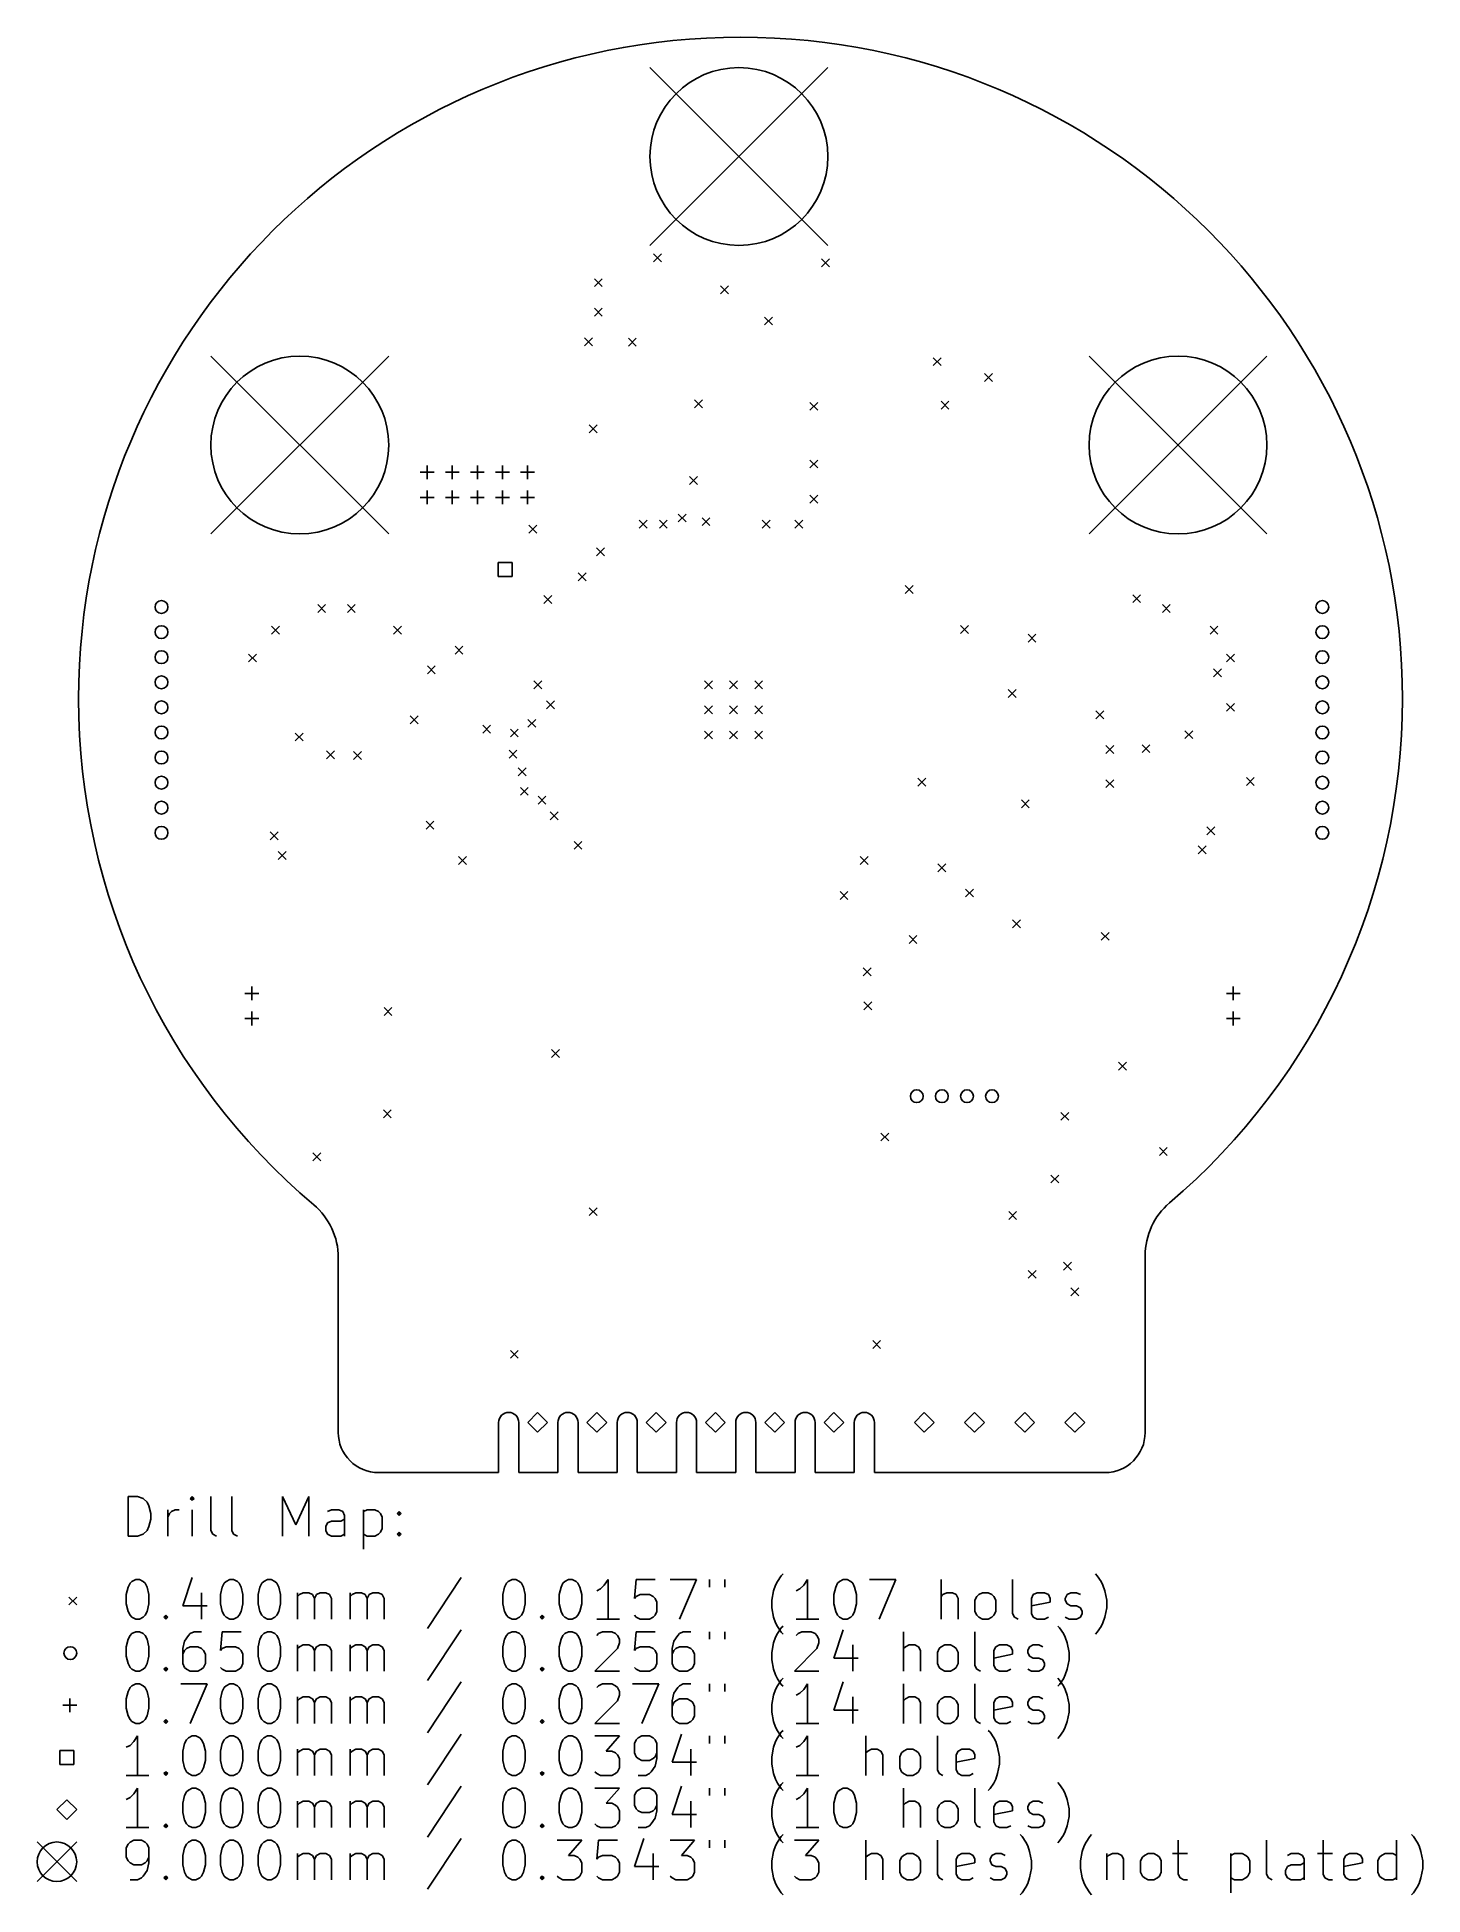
# Model space of a CAD drawing. Extents: x 113.9 to 184, y -131.6 to -37.6.
import ezdxf

# ---------------------------------------------------------------- set-up
doc = ezdxf.new("R2010")
doc.units = 0
doc.layers.add('BLACK', color=7, linetype='CONTINUOUS')

msp = doc.modelspace()

# ---------------------------------------------------------------- linework, layer by layer
at = {"layer": 'BLACK', "linetype": 'CONTINUOUS'}
for p, q in [((144.86724, -39.11825), (153.86724, -48.11825)), ((153.86724, -39.11825), (144.86724, -48.11825)), ((145.05, -48.55), (145.45, -48.95)), ((145.45, -48.55), (145.05, -48.95)), ((153.55, -48.8), (153.95, -49.2)), ((153.95, -48.8), (153.55, -49.2)), ((142.05, -49.8), (142.45, -50.2)), ((142.45, -49.8), (142.05, -50.2)), ((148.435, -50.165), (148.835, -50.565)), ((148.835, -50.165), (148.435, -50.565)), ((142.05, -51.3), (142.45, -51.7)), ((142.45, -51.3), (142.05, -51.7)), ((150.665, -51.743), (151.065, -52.143)), ((151.065, -51.743), (150.665, -52.143)), ((141.55, -52.8), (141.95, -53.2)), ((141.95, -52.8), (141.55, -53.2)), ((143.775, -52.81803), (144.175, -53.21803)), ((144.175, -52.81803), (143.775, -53.21803)), ((122.64224, -53.72325), (131.64224, -62.72325)), ((131.64224, -53.72325), (122.64224, -62.72325)), ((159.2, -53.8), (159.6, -54.2)), ((159.6, -53.8), (159.2, -54.2)), ((167.09224, -53.72325), (176.09224, -62.72325)), ((176.09224, -53.72325), (167.09224, -62.72325)), ((161.8, -54.6), (162.2, -55)), ((162.2, -54.6), (161.8, -55)), ((147.12, -55.934), (147.52, -56.334)), ((147.52, -55.934), (147.12, -56.334)), ((152.962, -56.062564), (153.362, -56.462564)), ((153.362, -56.062564), (152.962, -56.462564)), ((159.6, -56), (160, -56.4)), ((160, -56), (159.6, -56.4)), ((141.786, -57.204), (142.186, -57.604)), ((142.186, -57.204), (141.786, -57.604)), ((152.962, -58.982), (153.362, -59.382)), ((153.362, -58.982), (152.962, -59.382)), ((133.24, -59.6), (133.94, -59.6)), ((133.59, -59.25), (133.59, -59.95)), ((134.51, -59.6), (135.21, -59.6)), ((134.86, -59.25), (134.86, -59.95)), ((135.78, -59.6), (136.48, -59.6)), ((136.13, -59.25), (136.13, -59.95)), ((137.05, -59.6), (137.75, -59.6)), ((137.4, -59.25), (137.4, -59.95)), ((138.32, -59.6), (139.02, -59.6)), ((138.67, -59.25), (138.67, -59.95)), ((146.866, -59.82), (147.266, -60.22)), ((147.266, -59.82), (146.866, -60.22)), ((133.24, -60.87), (133.94, -60.87)), ((133.59, -60.52), (133.59, -61.22)), ((134.51, -60.87), (135.21, -60.87)), ((134.86, -60.52), (134.86, -61.22)), ((135.78, -60.87), (136.48, -60.87)), ((136.13, -60.52), (136.13, -61.22)), ((137.05, -60.87), (137.75, -60.87)), ((137.4, -60.52), (137.4, -61.22)), ((138.32, -60.87), (139.02, -60.87)), ((138.67, -60.52), (138.67, -61.22)), ((152.962, -60.76), (153.362, -61.16)), ((153.362, -60.76), (152.962, -61.16)), ((144.326, -62.03), (144.726, -62.43)), ((144.726, -62.03), (144.326, -62.43)), ((145.342, -62.03), (145.742, -62.43)), ((145.742, -62.03), (145.342, -62.43)), ((146.290686, -61.713772), (146.690686, -62.113772)), ((146.690686, -61.713772), (146.290686, -62.113772)), ((147.501, -61.903), (147.901, -62.303)), ((147.901, -61.903), (147.501, -62.303)), ((150.549, -62.03), (150.949, -62.43)), ((150.949, -62.03), (150.549, -62.43)), ((152.2, -62.03), (152.6, -62.43)), ((152.6, -62.03), (152.2, -62.43)), ((138.738, -62.284), (139.138, -62.684)), ((139.138, -62.284), (138.738, -62.684)), ((142.167, -63.427), (142.567, -63.827)), ((142.567, -63.427), (142.167, -63.827)), ((137.894557, -64.162443), (137.187443, -64.162443)), ((137.187443, -64.162443), (137.187443, -64.869557)), ((137.187443, -64.869557), (137.894557, -64.869557)), ((137.894557, -64.869557), (137.894557, -64.162443)), ((141.239, -64.697), (141.639, -65.097)), ((141.639, -64.697), (141.239, -65.097)), ((157.788, -65.332), (158.188, -65.732)), ((158.188, -65.332), (157.788, -65.732)), ((169.3, -65.8), (169.7, -66.2)), ((169.7, -65.8), (169.3, -66.2)), ((128.05, -66.3), (128.45, -66.7)), ((128.45, -66.3), (128.05, -66.7)), ((129.55, -66.3), (129.95, -66.7)), ((129.95, -66.3), (129.55, -66.7)), ((139.5, -65.84), (139.9, -66.24)), ((139.9, -65.84), (139.5, -66.24)), ((170.8, -66.3), (171.2, -66.7)), ((171.2, -66.3), (170.8, -66.7)), ((125.7125, -67.3875), (126.1125, -67.7875)), ((126.1125, -67.3875), (125.7125, -67.7875)), ((131.8875, -67.3875), (132.2875, -67.7875)), ((132.2875, -67.3875), (131.8875, -67.7875)), ((160.582, -67.364), (160.982, -67.764)), ((160.982, -67.364), (160.582, -67.764)), ((173.2125, -67.3875), (173.6125, -67.7875)), ((173.6125, -67.3875), (173.2125, -67.7875)), ((135, -68.4), (135.4, -68.8)), ((135.4, -68.4), (135, -68.8)), ((164, -67.8), (164.4, -68.2)), ((164.4, -67.8), (164, -68.2)), ((124.55, -68.8), (124.95, -69.2)), ((124.95, -68.8), (124.55, -69.2)), ((133.6, -69.4), (134, -69.8)), ((134, -69.4), (133.6, -69.8)), ((173.386598, -69.548267), (173.786598, -69.948267)), ((173.786598, -69.548267), (173.386598, -69.948267)), ((174.05, -68.8), (174.45, -69.2)), ((174.45, -68.8), (174.05, -69.2)), ((138.992, -70.158), (139.392, -70.558)), ((139.392, -70.158), (138.992, -70.558)), ((147.628, -70.158), (148.028, -70.558)), ((148.028, -70.158), (147.628, -70.558)), ((148.898, -70.158), (149.298, -70.558)), ((149.298, -70.158), (148.898, -70.558)), ((150.168, -70.158), (150.568, -70.558)), ((150.568, -70.158), (150.168, -70.558)), ((139.627, -71.174), (140.027, -71.574)), ((140.027, -71.174), (139.627, -71.574)), ((147.628, -71.428), (148.028, -71.828)), ((148.028, -71.428), (147.628, -71.828)), ((148.898, -71.428), (149.298, -71.828)), ((149.298, -71.428), (148.898, -71.828)), ((150.168, -71.428), (150.568, -71.828)), ((150.568, -71.428), (150.168, -71.828)), ((163, -70.6), (163.4, -71)), ((163.4, -70.6), (163, -71)), ((174.05, -71.3), (174.45, -71.7)), ((174.45, -71.3), (174.05, -71.7)), ((132.730331, -71.930331), (133.130331, -72.330331)), ((133.130331, -71.930331), (132.730331, -72.330331)), ((136.4, -72.4), (136.8, -72.8)), ((136.8, -72.4), (136.4, -72.8)), ((138.69244, -72.10825), (139.09244, -72.50825)), ((139.09244, -72.10825), (138.69244, -72.50825)), ((167.44, -71.682), (167.84, -72.082)), ((167.84, -71.682), (167.44, -72.082)), ((126.915, -72.8), (127.315, -73.2)), ((127.315, -72.8), (126.915, -73.2)), ((137.8, -72.6), (138.2, -73)), ((138.2, -72.6), (137.8, -73)), ((147.628, -72.698), (148.028, -73.098)), ((148.028, -72.698), (147.628, -73.098)), ((148.898, -72.698), (149.298, -73.098)), ((149.298, -72.698), (148.898, -73.098)), ((150.168, -72.698), (150.568, -73.098)), ((150.568, -72.698), (150.168, -73.098)), ((171.935, -72.685), (172.335, -73.085)), ((172.335, -72.685), (171.935, -73.085)), ((128.5, -73.7), (128.9, -74.1)), ((128.9, -73.7), (128.5, -74.1)), ((129.8625, -73.7375), (130.2625, -74.1375)), ((130.2625, -73.7375), (129.8625, -74.1375)), ((137.733323, -73.672045), (138.133323, -74.072045)), ((138.133323, -73.672045), (137.733323, -74.072045)), ((167.9375, -73.4375), (168.3375, -73.8375)), ((168.3375, -73.4375), (167.9375, -73.8375)), ((169.769367, -73.391926), (170.169367, -73.791926)), ((170.169367, -73.391926), (169.769367, -73.791926)), ((138.195442, -74.558865), (138.595442, -74.958865)), ((138.595442, -74.558865), (138.195442, -74.958865)), ((158.425323, -75.087754), (158.825323, -75.487754)), ((158.825323, -75.087754), (158.425323, -75.487754)), ((167.9375, -75.1625), (168.3375, -75.5625)), ((168.3375, -75.1625), (167.9375, -75.5625)), ((175.05, -75.05), (175.45, -75.45)), ((175.45, -75.05), (175.05, -75.45)), ((138.305571, -75.552785), (138.705571, -75.952785)), ((138.705571, -75.552785), (138.305571, -75.952785)), ((139.2, -76), (139.6, -76.4)), ((139.6, -76), (139.2, -76.4)), ((139.814091, -76.790458), (140.214091, -77.190458)), ((140.214091, -76.790458), (139.814091, -77.190458)), ((163.665, -76.185), (164.065, -76.585)), ((164.065, -76.185), (163.665, -76.585)), ((125.645, -77.8), (126.045, -78.2)), ((126.045, -77.8), (125.645, -78.2)), ((133.531, -77.27), (133.931, -77.67)), ((133.931, -77.27), (133.531, -77.67)), ((173.05, -77.55), (173.45, -77.95)), ((173.45, -77.55), (173.05, -77.95)), ((126.05, -78.8), (126.45, -79.2)), ((126.45, -78.8), (126.05, -79.2)), ((141.024, -78.286), (141.424, -78.686)), ((141.424, -78.286), (141.024, -78.686)), ((172.607951, -78.507207), (173.007951, -78.907207)), ((173.007951, -78.507207), (172.607951, -78.907207)), ((135.182, -79.048), (135.582, -79.448)), ((135.582, -79.048), (135.182, -79.448)), ((155.502, -79.048), (155.902, -79.448)), ((155.902, -79.048), (155.502, -79.448)), ((159.439, -79.429), (159.839, -79.829)), ((159.839, -79.429), (159.439, -79.829)), ((154.486, -80.826), (154.886, -81.226)), ((154.886, -80.826), (154.486, -81.226)), ((160.836, -80.699), (161.236, -81.099)), ((161.236, -80.699), (160.836, -81.099)), ((163.215041, -82.256959), (163.615041, -82.656959)), ((163.615041, -82.256959), (163.215041, -82.656959)), ((157.977, -83.05), (158.377, -83.45)), ((158.377, -83.05), (157.977, -83.45)), ((167.7095, -82.8905), (168.1095, -83.2905)), ((168.1095, -82.8905), (167.7095, -83.2905)), ((155.6625, -84.6875), (156.0625, -85.0875)), ((156.0625, -84.6875), (155.6625, -85.0875)), ((124.364, -85.979), (125.064, -85.979)), ((124.714, -85.629), (124.714, -86.329)), ((155.6875, -86.4125), (156.0875, -86.8125)), ((156.0875, -86.4125), (155.6875, -86.8125)), ((174.037, -85.979), (174.737, -85.979)), ((174.387, -85.629), (174.387, -86.329)), ((124.364, -87.249), (125.064, -87.249)), ((124.714, -86.899), (124.714, -87.599)), ((131.405686, -86.702231), (131.805686, -87.102231)), ((131.805686, -86.702231), (131.405686, -87.102231)), ((174.037, -87.249), (174.737, -87.249)), ((174.387, -86.899), (174.387, -87.599)), ((139.881, -88.827), (140.281, -89.227)), ((140.281, -88.827), (139.881, -89.227)), ((168.583, -89.462), (168.983, -89.862)), ((168.983, -89.462), (168.583, -89.862)), ((131.372, -91.872), (131.772, -92.272)), ((131.772, -91.872), (131.372, -92.272)), ((165.662, -92.002), (166.062, -92.402)), ((166.062, -92.002), (165.662, -92.402)), ((156.55, -93.05), (156.95, -93.45)), ((156.95, -93.05), (156.55, -93.45)), ((170.65, -93.78), (171.05, -94.18)), ((171.05, -93.78), (170.65, -94.18)), ((127.8, -94.05), (128.2, -94.45)), ((128.2, -94.05), (127.8, -94.45)), ((165.154, -95.177), (165.554, -95.577)), ((165.554, -95.177), (165.154, -95.577)), ((141.786, -96.828), (142.186, -97.228)), ((142.186, -96.828), (141.786, -97.228)), ((163.0205, -97.0285), (163.4205, -97.4285)), ((163.4205, -97.0285), (163.0205, -97.4285)), ((129.089859, -99.356597), (129.089859, -108.204)), ((165.794729, -99.590084), (166.194729, -99.990084)), ((166.194729, -99.590084), (165.794729, -99.990084)), ((169.927313, -99.254504), (169.927313, -108.204)), ((164.011, -100.003), (164.411, -100.403)), ((164.411, -100.003), (164.011, -100.403)), ((166.17, -100.892), (166.57, -101.292)), ((166.57, -100.892), (166.17, -101.292)), ((137.8, -104.05), (138.2, -104.45)), ((138.2, -104.05), (137.8, -104.45)), ((156.137, -103.559), (156.537, -103.959)), ((156.537, -103.559), (156.137, -103.959)), ((139.178, -107.196), (138.678, -107.696)), ((139.678, -107.696), (139.178, -107.196)), ((142.178, -107.196), (141.678, -107.696)), ((142.678, -107.696), (142.178, -107.196)), ((145.178, -107.196), (144.678, -107.696)), ((145.678, -107.696), (145.178, -107.196)), ((148.178, -107.196), (147.678, -107.696)), ((148.678, -107.696), (148.178, -107.196)), ((151.178, -107.196), (150.678, -107.696)), ((151.678, -107.696), (151.178, -107.196)), ((154.178, -107.196), (153.678, -107.696)), ((154.678, -107.696), (154.178, -107.196)), ((158.75, -107.196), (158.25, -107.696)), ((159.25, -107.696), (158.75, -107.196)), ((161.29, -107.196), (160.79, -107.696)), ((161.79, -107.696), (161.29, -107.196)), ((163.83, -107.196), (163.33, -107.696)), ((164.33, -107.696), (163.83, -107.196)), ((166.37, -107.196), (165.87, -107.696)), ((166.87, -107.696), (166.37, -107.196)), ((137.208, -110.236002), (137.208, -107.696)), ((138.224, -110.236002), (138.224, -107.696)), ((138.678, -107.696), (139.178, -108.196)), ((139.178, -108.196), (139.678, -107.696)), ((140.208, -110.236002), (140.208, -107.696)), ((141.224, -110.236002), (141.224, -107.696)), ((141.678, -107.696), (142.178, -108.196)), ((142.178, -108.196), (142.678, -107.696)), ((143.208, -110.236002), (143.208, -107.696)), ((144.224, -110.236002), (144.224, -107.696)), ((144.678, -107.696), (145.178, -108.196)), ((145.178, -108.196), (145.678, -107.696)), ((146.208, -110.236002), (146.208, -107.696)), ((147.224, -110.236002), (147.224, -107.696)), ((147.678, -107.696), (148.178, -108.196)), ((148.178, -108.196), (148.678, -107.696)), ((149.208, -110.236002), (149.208, -107.696)), ((150.224, -110.236002), (150.224, -107.696)), ((150.678, -107.696), (151.178, -108.196)), ((151.178, -108.196), (151.678, -107.696)), ((152.208, -110.236002), (152.208, -107.696)), ((153.224, -110.236002), (153.224, -107.696)), ((153.678, -107.696), (154.178, -108.196)), ((154.178, -108.196), (154.678, -107.696)), ((155.208, -110.236002), (155.208, -107.696)), ((156.224, -110.236002), (156.224, -107.696)), ((158.25, -107.696), (158.75, -108.196)), ((158.75, -108.196), (159.25, -107.696)), ((160.79, -107.696), (161.29, -108.196)), ((161.29, -108.196), (161.79, -107.696)), ((163.33, -107.696), (163.83, -108.196)), ((163.83, -108.196), (164.33, -107.696)), ((165.87, -107.696), (166.37, -108.196)), ((166.37, -108.196), (166.87, -107.696)), ((137.208, -110.236002), (131.121859, -110.236002)), ((138.224, -110.236002), (140.208, -110.236002)), ((141.224, -110.236002), (143.208, -110.236002)), ((144.224, -110.236002), (146.208, -110.236002)), ((147.224, -110.236002), (149.208, -110.236002)), ((150.224, -110.236002), (152.208, -110.236002)), ((153.224, -110.236002), (155.208, -110.236002)), ((167.895311, -110.236), (156.224, -110.236002)), ((118.45827, -113.45084), (118.45827, -111.45084)), ((118.45827, -111.45084), (118.93446, -111.45084)), ((118.93446, -111.45084), (119.220175, -111.546078)), ((119.220175, -111.546078), (119.410651, -111.736554)), ((119.410651, -111.736554), (119.505889, -111.92703)), ((121.696365, -111.45084), (121.601127, -111.546078)), ((121.601127, -111.546078), (121.696365, -111.641316)), ((121.791603, -111.546078), (121.696365, -111.45084)), ((121.696365, -111.45084), (121.696365, -111.641316)), ((121.696365, -111.641316), (121.791603, -111.546078)), ((122.648746, -113.165125), (122.648746, -111.45084)), ((123.696365, -113.165125), (123.696365, -111.45084)), ((126.267794, -113.45084), (126.267794, -111.45084)), ((126.267794, -111.45084), (126.934461, -112.879411)), ((126.934461, -112.879411), (127.601127, -111.45084)), ((127.601127, -111.45084), (127.601127, -113.45084)), ((119.505889, -111.92703), (119.601127, -112.307982)), ((119.601127, -112.593697), (119.505889, -112.974649)), ((119.601127, -112.307982), (119.601127, -112.593697)), ((120.45827, -113.45084), (120.45827, -112.117506)), ((120.45827, -112.498459), (120.553508, -112.307982)), ((120.553508, -112.307982), (120.648746, -112.212744)), ((120.648746, -112.212744), (120.839222, -112.117506)), ((120.839222, -112.117506), (121.029699, -112.117506)), ((121.696365, -113.45084), (121.696365, -112.117506)), ((128.45827, -112.974649), (128.553508, -112.784173)), ((128.743984, -112.117506), (128.553508, -112.212744)), ((128.553508, -112.784173), (128.743984, -112.688935)), ((129.124937, -112.117506), (128.743984, -112.117506)), ((128.743984, -112.688935), (129.220175, -112.688935)), ((129.315413, -112.212744), (129.124937, -112.117506)), ((129.220175, -112.688935), (129.410651, -112.593697)), ((129.410651, -112.403221), (129.315413, -112.212744)), ((129.410651, -113.45084), (129.410651, -112.403221)), ((130.363032, -112.117506), (130.363032, -114.117506)), ((130.363032, -112.212744), (130.553508, -112.117506)), ((130.553508, -112.117506), (130.934461, -112.117506)), ((130.934461, -112.117506), (131.124937, -112.212744)), ((131.124937, -112.212744), (131.220175, -112.307982)), ((131.220175, -112.307982), (131.315413, -112.498459)), ((131.315413, -112.498459), (131.315413, -113.069887)), ((132.077318, -112.307982), (132.172556, -112.212744)), ((132.172556, -112.403221), (132.077318, -112.307982)), ((132.172556, -112.212744), (132.267794, -112.307982)), ((132.172556, -112.212744), (132.172556, -112.403221)), ((132.267794, -112.307982), (132.172556, -112.403221)), ((118.93446, -113.45084), (118.45827, -113.45084)), ((119.220175, -113.355602), (118.93446, -113.45084)), ((119.410651, -113.165125), (119.220175, -113.355602)), ((119.505889, -112.974649), (119.410651, -113.165125)), ((122.743984, -113.355602), (122.648746, -113.165125)), ((122.93446, -113.45084), (122.743984, -113.355602)), ((123.791603, -113.355602), (123.696365, -113.165125)), ((123.982079, -113.45084), (123.791603, -113.355602)), ((128.45827, -113.165125), (128.45827, -112.974649)), ((128.553508, -113.355602), (128.45827, -113.165125)), ((128.743984, -113.45084), (128.553508, -113.355602)), ((129.220175, -113.45084), (128.743984, -113.45084)), ((129.410651, -113.355602), (129.220175, -113.45084)), ((130.553508, -113.45084), (130.363032, -113.355602)), ((130.934461, -113.45084), (130.553508, -113.45084)), ((131.124937, -113.355602), (130.934461, -113.45084)), ((131.220175, -113.260363), (131.124937, -113.355602)), ((131.315413, -113.069887), (131.220175, -113.260363)), ((132.077318, -113.355602), (132.172556, -113.260363)), ((132.172556, -113.45084), (132.077318, -113.355602)), ((132.172556, -113.260363), (132.267794, -113.355602)), ((132.172556, -113.260363), (132.172556, -113.45084)), ((132.267794, -113.355602), (132.172556, -113.45084)), ((118.648746, -115.746078), (118.839222, -115.65084)), ((118.839222, -115.65084), (119.029699, -115.65084)), ((119.029699, -115.65084), (119.220175, -115.746078)), ((121.696365, -115.555602), (121.220175, -116.984173)), ((123.410651, -115.746078), (123.601127, -115.65084)), ((123.601127, -115.65084), (123.791604, -115.65084)), ((123.791604, -115.65084), (123.98208, -115.746078)), ((125.315413, -115.746078), (125.505889, -115.65084)), ((125.505889, -115.65084), (125.696366, -115.65084)), ((125.696366, -115.65084), (125.886842, -115.746078)), ((135.315414, -115.555602), (133.601129, -118.12703)), ((137.696367, -115.746078), (137.886843, -115.65084)), ((137.886843, -115.65084), (138.07732, -115.65084)), ((138.07732, -115.65084), (138.267796, -115.746078)), ((140.55351, -115.746078), (140.743986, -115.65084)), ((140.743986, -115.65084), (140.934463, -115.65084)), ((140.934463, -115.65084), (141.124939, -115.746078)), ((142.743986, -115.65084), (142.55351, -115.936554)), ((142.743986, -117.65084), (142.743986, -115.65084)), ((144.172558, -115.65084), (144.07732, -116.603221)), ((145.124939, -115.65084), (144.172558, -115.65084)), ((145.886844, -115.65084), (147.220177, -115.65084)), ((147.220177, -115.65084), (146.363034, -117.65084)), ((147.886844, -115.65084), (147.886844, -116.031792)), ((148.648749, -115.65084), (148.648749, -116.031792)), ((151.315416, -115.746078), (151.505892, -115.460363)), ((151.505892, -115.460363), (151.601131, -115.365125)), ((152.839225, -115.65084), (152.648749, -115.936554)), ((152.839225, -117.65084), (152.839225, -115.65084)), ((154.458273, -115.746078), (154.648749, -115.65084)), ((154.648749, -115.65084), (154.839226, -115.65084)), ((154.839226, -115.65084), (155.029702, -115.746078)), ((155.982083, -115.65084), (157.315416, -115.65084)), ((157.315416, -115.65084), (156.458273, -117.65084)), ((159.601131, -117.65084), (159.601131, -115.65084)), ((163.220179, -117.365125), (163.220179, -115.65084)), ((167.505894, -115.460363), (167.410656, -115.365125)), ((167.69637, -115.746078), (167.505894, -115.460363)), ((115.450502, -116.536002), (115.850502, -116.936002)), ((115.850502, -116.536002), (115.450502, -116.936002)), ((118.363032, -116.412744), (118.45827, -116.031792)), ((118.363032, -116.888935), (118.363032, -116.412744)), ((118.45827, -116.031792), (118.553508, -115.841316)), ((118.553508, -115.841316), (118.648746, -115.746078)), ((119.220175, -115.746078), (119.315413, -115.841316)), ((119.315413, -115.841316), (119.410651, -116.031792)), ((119.410651, -116.031792), (119.505889, -116.412744)), ((119.505889, -116.412744), (119.505889, -116.888935)), ((122.172556, -116.317506), (122.172556, -117.65084)), ((123.124937, -116.412744), (123.220175, -116.031792)), ((123.124937, -116.888935), (123.124937, -116.412744)), ((123.220175, -116.031792), (123.315413, -115.841316)), ((123.315413, -115.841316), (123.410651, -115.746078)), ((123.98208, -115.746078), (124.077318, -115.841316)), ((124.077318, -115.841316), (124.172556, -116.031792)), ((124.172556, -116.031792), (124.267794, -116.412744)), ((124.267794, -116.412744), (124.267794, -116.888935)), ((125.029699, -116.412744), (125.124937, -116.031792)), ((125.029699, -116.888935), (125.029699, -116.412744)), ((125.124937, -116.031792), (125.220175, -115.841316)), ((125.220175, -115.841316), (125.315413, -115.746078)), ((125.886842, -115.746078), (125.98208, -115.841316)), ((125.98208, -115.841316), (126.077318, -116.031792)), ((126.077318, -116.031792), (126.172556, -116.412744)), ((126.172556, -116.412744), (126.172556, -116.888935)), ((127.029699, -117.65084), (127.029699, -116.317506)), ((127.029699, -116.507982), (127.124937, -116.412744)), ((127.124937, -116.412744), (127.315413, -116.317506)), ((127.315413, -116.317506), (127.601128, -116.317506)), ((127.601128, -116.317506), (127.791604, -116.412744)), ((127.791604, -116.412744), (127.886842, -116.603221)), ((127.886842, -116.603221), (127.98208, -116.412744)), ((127.886842, -116.603221), (127.886842, -117.65084)), ((127.98208, -116.412744), (128.172556, -116.317506)), ((128.172556, -116.317506), (128.45827, -116.317506)), ((128.45827, -116.317506), (128.648747, -116.412744)), ((128.648747, -116.412744), (128.743985, -116.603221)), ((128.743985, -116.603221), (128.743985, -117.65084)), ((129.696366, -117.65084), (129.696366, -116.317506)), ((129.696366, -116.507982), (129.791604, -116.412744)), ((129.791604, -116.412744), (129.98208, -116.317506)), ((129.98208, -116.317506), (130.267795, -116.317506)), ((130.267795, -116.317506), (130.458271, -116.412744)), ((130.458271, -116.412744), (130.553509, -116.603221)), ((130.553509, -116.603221), (130.648747, -116.412744)), ((130.553509, -116.603221), (130.553509, -117.65084)), ((130.648747, -116.412744), (130.839223, -116.317506)), ((130.839223, -116.317506), (131.124937, -116.317506)), ((131.124937, -116.317506), (131.315414, -116.412744)), ((131.315414, -116.412744), (131.410652, -116.603221)), ((131.410652, -116.603221), (131.410652, -117.65084)), ((137.410653, -116.412744), (137.505891, -116.031792)), ((137.410653, -116.888935), (137.410653, -116.412744)), ((137.505891, -116.031792), (137.601129, -115.841316)), ((137.601129, -115.841316), (137.696367, -115.746078)), ((138.267796, -115.746078), (138.363034, -115.841316)), ((138.363034, -115.841316), (138.458272, -116.031792)), ((138.458272, -116.031792), (138.55351, -116.412744)), ((138.55351, -116.412744), (138.55351, -116.888935)), ((140.267796, -116.412744), (140.363034, -116.031792)), ((140.267796, -116.888935), (140.267796, -116.412744)), ((140.363034, -116.031792), (140.458272, -115.841316)), ((140.458272, -115.841316), (140.55351, -115.746078)), ((141.124939, -115.746078), (141.220177, -115.841316)), ((141.220177, -115.841316), (141.315415, -116.031792)), ((141.315415, -116.031792), (141.410653, -116.412744)), ((141.410653, -116.412744), (141.410653, -116.888935)), ((142.363034, -116.12703), (142.172558, -116.222268)), ((142.55351, -115.936554), (142.363034, -116.12703)), ((144.07732, -116.603221), (144.172558, -116.507982)), ((144.172558, -116.507982), (144.363034, -116.412744)), ((144.363034, -116.412744), (144.839225, -116.412744)), ((144.839225, -116.412744), (145.029701, -116.507982)), ((145.029701, -116.507982), (145.124939, -116.603221)), ((145.124939, -116.603221), (145.220177, -116.793697)), ((151.029702, -116.698459), (151.12494, -116.222268)), ((151.12494, -116.222268), (151.220178, -115.936554)), ((151.220178, -115.936554), (151.315416, -115.746078)), ((152.458273, -116.12703), (152.267797, -116.222268)), ((152.648749, -115.936554), (152.458273, -116.12703)), ((154.172559, -116.412744), (154.267797, -116.031792)), ((154.172559, -116.888935), (154.172559, -116.412744)), ((154.267797, -116.031792), (154.363035, -115.841316)), ((154.363035, -115.841316), (154.458273, -115.746078)), ((155.029702, -115.746078), (155.12494, -115.841316)), ((155.12494, -115.841316), (155.220178, -116.031792)), ((155.220178, -116.031792), (155.315416, -116.412744)), ((155.315416, -116.412744), (155.315416, -116.888935)), ((159.696369, -116.412744), (159.601131, -116.507982)), ((159.886845, -116.317506), (159.696369, -116.412744)), ((160.17256, -116.317506), (159.886845, -116.317506)), ((160.363036, -116.412744), (160.17256, -116.317506)), ((160.458274, -116.603221), (160.363036, -116.412744)), ((160.458274, -117.65084), (160.458274, -116.603221)), ((161.315417, -116.698459), (161.410655, -116.507982)), ((161.410655, -116.507982), (161.505893, -116.412744)), ((161.505893, -116.412744), (161.696369, -116.317506)), ((161.696369, -116.317506), (161.982084, -116.317506)), ((161.982084, -116.317506), (162.17256, -116.412744)), ((162.17256, -116.412744), (162.267798, -116.507982)), ((162.267798, -116.507982), (162.363036, -116.698459)), ((164.17256, -116.603221), (164.267798, -116.412744)), ((164.17256, -117.365125), (164.17256, -116.603221)), ((164.267798, -116.412744), (164.458274, -116.317506)), ((164.458274, -116.317506), (164.839227, -116.317506)), ((164.839227, -116.317506), (165.029703, -116.412744)), ((165.029703, -116.412744), (165.124941, -116.603221)), ((165.124941, -116.603221), (165.124941, -116.793697)), ((165.886846, -116.603221), (165.982084, -116.412744)), ((165.886846, -116.698459), (165.886846, -116.603221)), ((165.982084, -116.412744), (166.17256, -116.317506)), ((166.17256, -116.317506), (166.458274, -116.317506)), ((166.458274, -116.317506), (166.648751, -116.412744)), ((167.791608, -115.936554), (167.69637, -115.746078)), ((167.886846, -116.222268), (167.791608, -115.936554)), ((167.982084, -116.698459), (167.886846, -116.222268)), ((118.45827, -117.269887), (118.363032, -116.888935)), ((118.553508, -117.460363), (118.45827, -117.269887)), ((118.648746, -117.555602), (118.553508, -117.460363)), ((119.315413, -117.460363), (119.220175, -117.555602)), ((119.410651, -117.269887), (119.315413, -117.460363)), ((119.505889, -116.888935), (119.410651, -117.269887)), ((120.267794, -117.555602), (120.363032, -117.460363)), ((120.363032, -117.460363), (120.45827, -117.555602)), ((120.363032, -117.460363), (120.363032, -117.65084)), ((121.220175, -116.984173), (122.45827, -116.984173)), ((123.220175, -117.269887), (123.124937, -116.888935)), ((123.315413, -117.460363), (123.220175, -117.269887)), ((123.410651, -117.555602), (123.315413, -117.460363)), ((124.077318, -117.460363), (123.98208, -117.555602)), ((124.172556, -117.269887), (124.077318, -117.460363)), ((124.267794, -116.888935), (124.172556, -117.269887)), ((125.124937, -117.269887), (125.029699, -116.888935)), ((125.220175, -117.460363), (125.124937, -117.269887)), ((125.315413, -117.555602), (125.220175, -117.460363)), ((125.98208, -117.460363), (125.886842, -117.555602)), ((126.077318, -117.269887), (125.98208, -117.460363)), ((126.172556, -116.888935), (126.077318, -117.269887)), ((137.505891, -117.269887), (137.410653, -116.888935)), ((137.601129, -117.460363), (137.505891, -117.269887)), ((137.696367, -117.555602), (137.601129, -117.460363)), ((138.363034, -117.460363), (138.267796, -117.555602)), ((138.458272, -117.269887), (138.363034, -117.460363)), ((138.55351, -116.888935), (138.458272, -117.269887)), ((139.315415, -117.555602), (139.410653, -117.460363)), ((139.410653, -117.460363), (139.505891, -117.555602)), ((139.410653, -117.460363), (139.410653, -117.65084)), ((140.363034, -117.269887), (140.267796, -116.888935)), ((140.458272, -117.460363), (140.363034, -117.269887)), ((140.55351, -117.555602), (140.458272, -117.460363)), ((141.220177, -117.460363), (141.124939, -117.555602)), ((141.315415, -117.269887), (141.220177, -117.460363)), ((141.410653, -116.888935), (141.315415, -117.269887)), ((144.172558, -117.555602), (144.07732, -117.460363)), ((145.124939, -117.460363), (145.029701, -117.555602)), ((145.220177, -117.269887), (145.124939, -117.460363)), ((145.220177, -116.793697), (145.220177, -117.269887)), ((151.029702, -117.079411), (151.029702, -116.698459)), ((151.12494, -117.555602), (151.029702, -117.079411)), ((154.267797, -117.269887), (154.172559, -116.888935)), ((154.363035, -117.460363), (154.267797, -117.269887)), ((154.458273, -117.555602), (154.363035, -117.460363)), ((155.12494, -117.460363), (155.029702, -117.555602)), ((155.220178, -117.269887), (155.12494, -117.460363)), ((155.315416, -116.888935), (155.220178, -117.269887)), ((161.315417, -117.269887), (161.315417, -116.698459)), ((161.410655, -117.460363), (161.315417, -117.269887)), ((161.505893, -117.555602), (161.410655, -117.460363)), ((162.267798, -117.460363), (162.17256, -117.555602)), ((162.363036, -117.269887), (162.267798, -117.460363)), ((162.363036, -116.698459), (162.363036, -117.269887)), ((163.315417, -117.555602), (163.220179, -117.365125)), ((165.124941, -116.793697), (164.17256, -116.984173)), ((164.267798, -117.555602), (164.17256, -117.365125)), ((165.982084, -116.888935), (165.886846, -116.698459)), ((166.17256, -116.984173), (165.982084, -116.888935)), ((166.458274, -116.984173), (166.17256, -116.984173)), ((166.648751, -117.079411), (166.458274, -116.984173)), ((166.743989, -117.269887), (166.648751, -117.079411)), ((166.648751, -117.555602), (166.743989, -117.365125)), ((166.743989, -117.365125), (166.743989, -117.269887)), ((167.886846, -117.555602), (167.982084, -117.079411)), ((167.982084, -117.079411), (167.982084, -116.698459)), ((118.45827, -118.671792), (118.553508, -118.481316)), ((118.553508, -118.481316), (118.648746, -118.386078)), ((118.839222, -117.65084), (118.648746, -117.555602)), ((118.648746, -118.386078), (118.839222, -118.29084)), ((119.029699, -117.65084), (118.839222, -117.65084)), ((118.839222, -118.29084), (119.029699, -118.29084)), ((119.220175, -117.555602), (119.029699, -117.65084)), ((119.029699, -118.29084), (119.220175, -118.386078)), ((119.220175, -118.386078), (119.315413, -118.481316)), ((119.315413, -118.481316), (119.410651, -118.671792)), ((120.363032, -117.65084), (120.267794, -117.555602)), ((120.45827, -117.555602), (120.363032, -117.65084)), ((121.505889, -118.481316), (121.315413, -118.76703)), ((121.601127, -118.386078), (121.505889, -118.481316)), ((121.791603, -118.29084), (121.601127, -118.386078)), ((122.172556, -118.29084), (121.791603, -118.29084)), ((123.220175, -118.29084), (123.124937, -119.243221)), ((124.172556, -118.29084), (123.220175, -118.29084)), ((123.601127, -117.65084), (123.410651, -117.555602)), ((123.791604, -117.65084), (123.601127, -117.65084)), ((123.98208, -117.555602), (123.791604, -117.65084)), ((125.124937, -118.671792), (125.220175, -118.481316)), ((125.220175, -118.481316), (125.315413, -118.386078)), ((125.505889, -117.65084), (125.315413, -117.555602)), ((125.315413, -118.386078), (125.505889, -118.29084)), ((125.696366, -117.65084), (125.505889, -117.65084)), ((125.505889, -118.29084), (125.696366, -118.29084)), ((125.886842, -117.555602), (125.696366, -117.65084)), ((125.696366, -118.29084), (125.886842, -118.386078)), ((125.886842, -118.386078), (125.98208, -118.481316)), ((125.98208, -118.481316), (126.077318, -118.671792)), ((135.315414, -118.195602), (133.601129, -120.76703)), ((137.505891, -118.671792), (137.601129, -118.481316)), ((137.601129, -118.481316), (137.696367, -118.386078)), ((137.886843, -117.65084), (137.696367, -117.555602)), ((137.696367, -118.386078), (137.886843, -118.29084)), ((138.07732, -117.65084), (137.886843, -117.65084)), ((137.886843, -118.29084), (138.07732, -118.29084)), ((138.267796, -117.555602), (138.07732, -117.65084)), ((138.07732, -118.29084), (138.267796, -118.386078)), ((138.267796, -118.386078), (138.363034, -118.481316)), ((138.363034, -118.481316), (138.458272, -118.671792)), ((139.410653, -117.65084), (139.315415, -117.555602)), ((139.505891, -117.555602), (139.410653, -117.65084)), ((140.363034, -118.671792), (140.458272, -118.481316)), ((140.458272, -118.481316), (140.55351, -118.386078)), ((140.743986, -117.65084), (140.55351, -117.555602)), ((140.55351, -118.386078), (140.743986, -118.29084)), ((140.934463, -117.65084), (140.743986, -117.65084)), ((140.743986, -118.29084), (140.934463, -118.29084)), ((141.124939, -117.555602), (140.934463, -117.65084)), ((140.934463, -118.29084), (141.124939, -118.386078)), ((141.124939, -118.386078), (141.220177, -118.481316)), ((141.220177, -118.481316), (141.315415, -118.671792)), ((143.315415, -117.65084), (142.172558, -117.65084)), ((142.172558, -118.481316), (142.267796, -118.386078)), ((142.267796, -118.386078), (142.458272, -118.29084)), ((142.458272, -118.29084), (142.934463, -118.29084)), ((142.934463, -118.29084), (143.124939, -118.386078)), ((143.124939, -118.386078), (143.220177, -118.481316)), ((143.220177, -118.481316), (143.315415, -118.671792)), ((144.172558, -118.29084), (144.07732, -119.243221)), ((144.363034, -117.65084), (144.172558, -117.555602)), ((145.124939, -118.29084), (144.172558, -118.29084)), ((144.839225, -117.65084), (144.363034, -117.65084)), ((145.029701, -117.555602), (144.839225, -117.65084)), ((146.267796, -118.481316), (146.07732, -118.76703)), ((146.363034, -118.386078), (146.267796, -118.481316)), ((146.55351, -118.29084), (146.363034, -118.386078)), ((146.934463, -118.29084), (146.55351, -118.29084)), ((147.886844, -118.29084), (147.886844, -118.671792)), ((148.648749, -118.29084), (148.648749, -118.671792)), ((151.220178, -117.841316), (151.12494, -117.555602)), ((151.315416, -118.031792), (151.220178, -117.841316)), ((151.220178, -118.576554), (151.315416, -118.386078)), ((151.505892, -118.317506), (151.315416, -118.031792)), ((151.315416, -118.386078), (151.505892, -118.100363)), ((151.505892, -118.100363), (151.601131, -118.005125)), ((151.601131, -118.412744), (151.505892, -118.317506)), ((153.410654, -117.65084), (152.267797, -117.65084)), ((152.267797, -118.481316), (152.363035, -118.386078)), ((152.363035, -118.386078), (152.553511, -118.29084)), ((152.553511, -118.29084), (153.029702, -118.29084)), ((153.029702, -118.29084), (153.220178, -118.386078)), ((153.220178, -118.386078), (153.315416, -118.481316)), ((153.315416, -118.481316), (153.410654, -118.671792)), ((154.648749, -118.195602), (154.172559, -119.624173)), ((154.648749, -117.65084), (154.458273, -117.555602)), ((154.839226, -117.65084), (154.648749, -117.65084)), ((155.029702, -117.555602), (154.839226, -117.65084)), ((157.696369, -120.29084), (157.696369, -118.29084)), ((161.315417, -120.005125), (161.315417, -118.29084)), ((161.696369, -117.65084), (161.505893, -117.555602)), ((161.982084, -117.65084), (161.696369, -117.65084)), ((162.17256, -117.555602), (161.982084, -117.65084)), ((163.505893, -117.65084), (163.315417, -117.555602)), ((164.458274, -117.65084), (164.267798, -117.555602)), ((164.839227, -117.65084), (164.458274, -117.65084)), ((165.029703, -117.555602), (164.839227, -117.65084)), ((165.601132, -118.100363), (165.505894, -118.005125)), ((165.791608, -118.386078), (165.601132, -118.100363)), ((165.886846, -118.576554), (165.791608, -118.386078)), ((165.886846, -117.555602), (166.077322, -117.65084)), ((166.077322, -117.65084), (166.458274, -117.65084)), ((166.458274, -117.65084), (166.648751, -117.555602)), ((167.410656, -118.412744), (167.505894, -118.317506)), ((167.505894, -118.317506), (167.69637, -118.031792)), ((167.69637, -118.031792), (167.791608, -117.841316)), ((167.791608, -117.841316), (167.886846, -117.555602)), ((118.363032, -119.052744), (118.45827, -118.671792)), ((118.363032, -119.528935), (118.363032, -119.052744)), ((119.410651, -118.671792), (119.505889, -119.052744)), ((119.505889, -119.052744), (119.505889, -119.528935)), ((121.315413, -118.76703), (121.220175, -119.147982)), ((121.220175, -119.147982), (121.220175, -119.909887)), ((121.315413, -119.243221), (121.220175, -119.433697)), ((121.410651, -119.147982), (121.315413, -119.243221)), ((121.601127, -119.052744), (121.410651, -119.147982)), ((121.98208, -119.052744), (121.601127, -119.052744)), ((122.172556, -119.147982), (121.98208, -119.052744)), ((122.267794, -119.243221), (122.172556, -119.147982)), ((122.363032, -119.433697), (122.267794, -119.243221)), ((123.124937, -119.243221), (123.220175, -119.147982)), ((123.220175, -119.147982), (123.410651, -119.052744)), ((123.410651, -119.052744), (123.886842, -119.052744)), ((123.886842, -119.052744), (124.077318, -119.147982)), ((124.077318, -119.147982), (124.172556, -119.243221)), ((124.172556, -119.243221), (124.267794, -119.433697)), ((125.029699, -119.052744), (125.124937, -118.671792)), ((125.029699, -119.528935), (125.029699, -119.052744)), ((126.077318, -118.671792), (126.172556, -119.052744)), ((126.172556, -119.052744), (126.172556, -119.528935)), ((127.029699, -120.29084), (127.029699, -118.957506)), ((127.029699, -119.147982), (127.124937, -119.052744)), ((127.124937, -119.052744), (127.315413, -118.957506)), ((127.315413, -118.957506), (127.601128, -118.957506)), ((127.601128, -118.957506), (127.791604, -119.052744)), ((127.791604, -119.052744), (127.886842, -119.243221)), ((127.886842, -119.243221), (127.98208, -119.052744)), ((127.886842, -119.243221), (127.886842, -120.29084)), ((127.98208, -119.052744), (128.172556, -118.957506)), ((128.172556, -118.957506), (128.45827, -118.957506)), ((128.45827, -118.957506), (128.648747, -119.052744)), ((128.648747, -119.052744), (128.743985, -119.243221)), ((128.743985, -119.243221), (128.743985, -120.29084)), ((129.696366, -120.29084), (129.696366, -118.957506)), ((129.696366, -119.147982), (129.791604, -119.052744)), ((129.791604, -119.052744), (129.98208, -118.957506)), ((129.98208, -118.957506), (130.267795, -118.957506)), ((130.267795, -118.957506), (130.458271, -119.052744)), ((130.458271, -119.052744), (130.553509, -119.243221)), ((130.553509, -119.243221), (130.648747, -119.052744)), ((130.553509, -119.243221), (130.553509, -120.29084)), ((130.648747, -119.052744), (130.839223, -118.957506)), ((130.839223, -118.957506), (131.124937, -118.957506)), ((131.124937, -118.957506), (131.315414, -119.052744)), ((131.315414, -119.052744), (131.410652, -119.243221)), ((131.410652, -119.243221), (131.410652, -120.29084)), ((137.410653, -119.052744), (137.505891, -118.671792)), ((137.410653, -119.528935), (137.410653, -119.052744)), ((138.458272, -118.671792), (138.55351, -119.052744)), ((138.55351, -119.052744), (138.55351, -119.528935)), ((140.267796, -119.052744), (140.363034, -118.671792)), ((140.267796, -119.528935), (140.267796, -119.052744)), ((141.315415, -118.671792), (141.410653, -119.052744)), ((141.410653, -119.052744), (141.410653, -119.528935)), ((143.220177, -119.147982), (142.07732, -120.29084)), ((143.315415, -118.862268), (143.220177, -119.147982)), ((143.315415, -118.671792), (143.315415, -118.862268)), ((144.07732, -119.243221), (144.172558, -119.147982)), ((144.172558, -119.147982), (144.363034, -119.052744)), ((144.363034, -119.052744), (144.839225, -119.052744)), ((144.839225, -119.052744), (145.029701, -119.147982)), ((145.029701, -119.147982), (145.124939, -119.243221)), ((145.124939, -119.243221), (145.220177, -119.433697)), ((146.07732, -118.76703), (145.982082, -119.147982)), ((145.982082, -119.147982), (145.982082, -119.909887)), ((146.07732, -119.243221), (145.982082, -119.433697)), ((146.172558, -119.147982), (146.07732, -119.243221)), ((146.363034, -119.052744), (146.172558, -119.147982)), ((146.743987, -119.052744), (146.363034, -119.052744)), ((146.934463, -119.147982), (146.743987, -119.052744)), ((147.029701, -119.243221), (146.934463, -119.147982)), ((147.124939, -119.433697), (147.029701, -119.243221)), ((151.029702, -119.338459), (151.12494, -118.862268)), ((151.029702, -119.719411), (151.029702, -119.338459)), ((151.12494, -118.862268), (151.220178, -118.576554)), ((153.315416, -119.147982), (152.172559, -120.29084)), ((153.410654, -118.862268), (153.315416, -119.147982)), ((153.410654, -118.671792), (153.410654, -118.862268)), ((155.12494, -118.957506), (155.12494, -120.29084)), ((157.791607, -119.052744), (157.696369, -119.147982)), ((157.982083, -118.957506), (157.791607, -119.052744)), ((158.267798, -118.957506), (157.982083, -118.957506)), ((158.458274, -119.052744), (158.267798, -118.957506)), ((158.553512, -119.243221), (158.458274, -119.052744)), ((158.553512, -120.29084), (158.553512, -119.243221)), ((159.410655, -119.338459), (159.505893, -119.147982)), ((159.410655, -119.909887), (159.410655, -119.338459)), ((159.505893, -119.147982), (159.601131, -119.052744)), ((159.601131, -119.052744), (159.791607, -118.957506)), ((159.791607, -118.957506), (160.077322, -118.957506)), ((160.077322, -118.957506), (160.267798, -119.052744)), ((160.267798, -119.052744), (160.363036, -119.147982)), ((160.363036, -119.147982), (160.458274, -119.338459)), ((160.458274, -119.338459), (160.458274, -119.909887)), ((162.267798, -119.243221), (162.363036, -119.052744)), ((162.267798, -120.005125), (162.267798, -119.243221)), ((162.363036, -119.052744), (162.553512, -118.957506)), ((162.553512, -118.957506), (162.934465, -118.957506)), ((162.934465, -118.957506), (163.124941, -119.052744)), ((163.124941, -119.052744), (163.220179, -119.243221)), ((163.220179, -119.243221), (163.220179, -119.433697)), ((163.982084, -119.243221), (164.077322, -119.052744)), ((163.982084, -119.338459), (163.982084, -119.243221)), ((164.077322, -119.528935), (163.982084, -119.338459)), ((164.077322, -119.052744), (164.267798, -118.957506)), ((164.267798, -118.957506), (164.553512, -118.957506)), ((164.553512, -118.957506), (164.743989, -119.052744)), ((165.982084, -118.862268), (165.886846, -118.576554)), ((166.077322, -119.338459), (165.982084, -118.862268)), ((166.077322, -119.719411), (166.077322, -119.338459)), ((118.45827, -119.909887), (118.363032, -119.528935)), ((118.553508, -120.100363), (118.45827, -119.909887)), ((118.648746, -120.195602), (118.553508, -120.100363)), ((118.839222, -120.29084), (118.648746, -120.195602)), ((119.029699, -120.29084), (118.839222, -120.29084)), ((119.220175, -120.195602), (119.029699, -120.29084)), ((119.315413, -120.100363), (119.220175, -120.195602)), ((119.410651, -119.909887), (119.315413, -120.100363)), ((119.505889, -119.528935), (119.410651, -119.909887)), ((120.267794, -120.195602), (120.363032, -120.100363)), ((120.363032, -120.29084), (120.267794, -120.195602)), ((120.363032, -120.100363), (120.45827, -120.195602)), ((120.363032, -120.100363), (120.363032, -120.29084)), ((120.45827, -120.195602), (120.363032, -120.29084)), ((121.220175, -119.909887), (121.315413, -120.100363)), ((121.315413, -120.100363), (121.410651, -120.195602)), ((121.410651, -120.195602), (121.601127, -120.29084)), ((121.601127, -120.29084), (121.98208, -120.29084)), ((121.98208, -120.29084), (122.172556, -120.195602)), ((122.172556, -120.195602), (122.267794, -120.100363)), ((122.267794, -120.100363), (122.363032, -119.909887)), ((122.363032, -119.909887), (122.363032, -119.433697)), ((123.220175, -120.195602), (123.124937, -120.100363)), ((123.410651, -120.29084), (123.220175, -120.195602)), ((123.886842, -120.29084), (123.410651, -120.29084)), ((124.077318, -120.195602), (123.886842, -120.29084)), ((124.172556, -120.100363), (124.077318, -120.195602)), ((124.267794, -119.909887), (124.172556, -120.100363)), ((124.267794, -119.433697), (124.267794, -119.909887)), ((125.124937, -119.909887), (125.029699, -119.528935)), ((125.220175, -120.100363), (125.124937, -119.909887)), ((125.315413, -120.195602), (125.220175, -120.100363)), ((125.505889, -120.29084), (125.315413, -120.195602)), ((125.696366, -120.29084), (125.505889, -120.29084)), ((125.886842, -120.195602), (125.696366, -120.29084)), ((125.98208, -120.100363), (125.886842, -120.195602)), ((126.077318, -119.909887), (125.98208, -120.100363)), ((126.172556, -119.528935), (126.077318, -119.909887)), ((137.505891, -119.909887), (137.410653, -119.528935)), ((137.601129, -120.100363), (137.505891, -119.909887)), ((137.696367, -120.195602), (137.601129, -120.100363)), ((137.886843, -120.29084), (137.696367, -120.195602)), ((138.07732, -120.29084), (137.886843, -120.29084)), ((138.267796, -120.195602), (138.07732, -120.29084)), ((138.363034, -120.100363), (138.267796, -120.195602)), ((138.458272, -119.909887), (138.363034, -120.100363)), ((138.55351, -119.528935), (138.458272, -119.909887)), ((139.315415, -120.195602), (139.410653, -120.100363)), ((139.410653, -120.29084), (139.315415, -120.195602)), ((139.410653, -120.100363), (139.505891, -120.195602)), ((139.410653, -120.100363), (139.410653, -120.29084)), ((139.505891, -120.195602), (139.410653, -120.29084)), ((140.363034, -119.909887), (140.267796, -119.528935)), ((140.458272, -120.100363), (140.363034, -119.909887)), ((140.55351, -120.195602), (140.458272, -120.100363)), ((140.743986, -120.29084), (140.55351, -120.195602)), ((140.934463, -120.29084), (140.743986, -120.29084)), ((141.124939, -120.195602), (140.934463, -120.29084)), ((141.220177, -120.100363), (141.124939, -120.195602)), ((141.315415, -119.909887), (141.220177, -120.100363)), ((141.410653, -119.528935), (141.315415, -119.909887)), ((142.07732, -120.29084), (143.315415, -120.29084)), ((144.172558, -120.195602), (144.07732, -120.100363)), ((144.363034, -120.29084), (144.172558, -120.195602)), ((144.839225, -120.29084), (144.363034, -120.29084)), ((145.029701, -120.195602), (144.839225, -120.29084)), ((145.124939, -120.100363), (145.029701, -120.195602)), ((145.220177, -119.909887), (145.124939, -120.100363)), ((145.220177, -119.433697), (145.220177, -119.909887)), ((145.982082, -119.909887), (146.07732, -120.100363)), ((146.07732, -120.100363), (146.172558, -120.195602)), ((146.172558, -120.195602), (146.363034, -120.29084)), ((146.363034, -120.29084), (146.743987, -120.29084)), ((146.743987, -120.29084), (146.934463, -120.195602)), ((146.934463, -120.195602), (147.029701, -120.100363)), ((147.029701, -120.100363), (147.124939, -119.909887)), ((147.124939, -119.909887), (147.124939, -119.433697)), ((151.12494, -120.195602), (151.029702, -119.719411)), ((151.220178, -120.481316), (151.12494, -120.195602)), ((152.172559, -120.29084), (153.410654, -120.29084)), ((154.172559, -119.624173), (155.410654, -119.624173)), ((159.505893, -120.100363), (159.410655, -119.909887)), ((159.601131, -120.195602), (159.505893, -120.100363)), ((159.791607, -120.29084), (159.601131, -120.195602)), ((160.077322, -120.29084), (159.791607, -120.29084)), ((160.267798, -120.195602), (160.077322, -120.29084)), ((160.363036, -120.100363), (160.267798, -120.195602)), ((160.458274, -119.909887), (160.363036, -120.100363)), ((161.410655, -120.195602), (161.315417, -120.005125)), ((161.601131, -120.29084), (161.410655, -120.195602)), ((163.220179, -119.433697), (162.267798, -119.624173)), ((162.363036, -120.195602), (162.267798, -120.005125)), ((162.553512, -120.29084), (162.363036, -120.195602)), ((162.934465, -120.29084), (162.553512, -120.29084)), ((163.124941, -120.195602), (162.934465, -120.29084)), ((163.982084, -120.195602), (164.17256, -120.29084)), ((164.267798, -119.624173), (164.077322, -119.528935)), ((164.17256, -120.29084), (164.553512, -120.29084)), ((164.553512, -119.624173), (164.267798, -119.624173)), ((164.743989, -119.719411), (164.553512, -119.624173)), ((164.553512, -120.29084), (164.743989, -120.195602)), ((164.839227, -119.909887), (164.743989, -119.719411)), ((164.743989, -120.195602), (164.839227, -120.005125)), ((164.839227, -120.005125), (164.839227, -119.909887)), ((165.886846, -120.481316), (165.982084, -120.195602)), ((165.982084, -120.195602), (166.077322, -119.719411)), ((118.45827, -121.311792), (118.553508, -121.121316)), ((118.553508, -121.121316), (118.648746, -121.026078)), ((118.648746, -121.026078), (118.839222, -120.93084)), ((118.839222, -120.93084), (119.029699, -120.93084)), ((119.029699, -120.93084), (119.220175, -121.026078)), ((119.220175, -121.026078), (119.315413, -121.121316)), ((119.315413, -121.121316), (119.410651, -121.311792)), ((121.124937, -120.93084), (122.45827, -120.93084)), ((122.45827, -120.93084), (121.601127, -122.93084)), ((123.220175, -121.311792), (123.315413, -121.121316)), ((123.315413, -121.121316), (123.410651, -121.026078)), ((123.410651, -121.026078), (123.601127, -120.93084)), ((123.601127, -120.93084), (123.791604, -120.93084)), ((123.791604, -120.93084), (123.98208, -121.026078)), ((123.98208, -121.026078), (124.077318, -121.121316)), ((124.077318, -121.121316), (124.172556, -121.311792)), ((125.124937, -121.311792), (125.220175, -121.121316)), ((125.220175, -121.121316), (125.315413, -121.026078)), ((125.315413, -121.026078), (125.505889, -120.93084)), ((125.505889, -120.93084), (125.696366, -120.93084)), ((125.696366, -120.93084), (125.886842, -121.026078)), ((125.886842, -121.026078), (125.98208, -121.121316)), ((125.98208, -121.121316), (126.077318, -121.311792)), ((135.315414, -120.835602), (133.601129, -123.40703)), ((137.505891, -121.311792), (137.601129, -121.121316)), ((137.601129, -121.121316), (137.696367, -121.026078)), ((137.696367, -121.026078), (137.886843, -120.93084)), ((137.886843, -120.93084), (138.07732, -120.93084)), ((138.07732, -120.93084), (138.267796, -121.026078)), ((138.267796, -121.026078), (138.363034, -121.121316)), ((138.363034, -121.121316), (138.458272, -121.311792)), ((140.363034, -121.311792), (140.458272, -121.121316)), ((140.458272, -121.121316), (140.55351, -121.026078)), ((140.55351, -121.026078), (140.743986, -120.93084)), ((140.743986, -120.93084), (140.934463, -120.93084)), ((140.934463, -120.93084), (141.124939, -121.026078)), ((141.124939, -121.026078), (141.220177, -121.121316)), ((141.220177, -121.121316), (141.315415, -121.311792)), ((142.172558, -121.121316), (142.267796, -121.026078)), ((142.267796, -121.026078), (142.458272, -120.93084)), ((142.458272, -120.93084), (142.934463, -120.93084)), ((142.934463, -120.93084), (143.124939, -121.026078)), ((143.124939, -121.026078), (143.220177, -121.121316)), ((143.220177, -121.121316), (143.315415, -121.311792)), ((143.982082, -120.93084), (145.315415, -120.93084)), ((145.315415, -120.93084), (144.458272, -122.93084)), ((146.267796, -121.121316), (146.07732, -121.40703)), ((146.363034, -121.026078), (146.267796, -121.121316)), ((146.55351, -120.93084), (146.363034, -121.026078)), ((146.934463, -120.93084), (146.55351, -120.93084)), ((147.886844, -120.93084), (147.886844, -121.311792)), ((148.648749, -120.93084), (148.648749, -121.311792)), ((151.12494, -121.502268), (151.220178, -121.216554)), ((151.315416, -120.671792), (151.220178, -120.481316)), ((151.220178, -121.216554), (151.315416, -121.026078)), ((151.505892, -120.957506), (151.315416, -120.671792)), ((151.315416, -121.026078), (151.505892, -120.740363)), ((151.505892, -120.740363), (151.601131, -120.645125)), ((151.601131, -121.052744), (151.505892, -120.957506)), ((152.648749, -121.216554), (152.458273, -121.40703)), ((152.839225, -120.93084), (152.648749, -121.216554)), ((152.839225, -122.93084), (152.839225, -120.93084)), ((154.648749, -120.835602), (154.172559, -122.264173)), ((157.696369, -122.93084), (157.696369, -120.93084)), ((161.315417, -122.645125), (161.315417, -120.93084)), ((165.601132, -120.740363), (165.505894, -120.645125)), ((165.505894, -121.052744), (165.601132, -120.957506)), ((165.601132, -120.957506), (165.791608, -120.671792)), ((165.791608, -121.026078), (165.601132, -120.740363)), ((165.791608, -120.671792), (165.886846, -120.481316)), ((165.886846, -121.216554), (165.791608, -121.026078)), ((165.982084, -121.502268), (165.886846, -121.216554)), ((115.150502, -122.016002), (115.850502, -122.016002)), ((115.500502, -121.666002), (115.500502, -122.366002)), ((118.363032, -121.692744), (118.45827, -121.311792)), ((118.363032, -122.168935), (118.363032, -121.692744)), ((118.45827, -122.549887), (118.363032, -122.168935)), ((119.410651, -121.311792), (119.505889, -121.692744)), ((119.505889, -122.168935), (119.410651, -122.549887)), ((119.505889, -121.692744), (119.505889, -122.168935)), ((123.124937, -121.692744), (123.220175, -121.311792)), ((123.124937, -122.168935), (123.124937, -121.692744)), ((123.220175, -122.549887), (123.124937, -122.168935)), ((124.172556, -121.311792), (124.267794, -121.692744)), ((124.267794, -122.168935), (124.172556, -122.549887)), ((124.267794, -121.692744), (124.267794, -122.168935)), ((125.029699, -121.692744), (125.124937, -121.311792)), ((125.029699, -122.168935), (125.029699, -121.692744)), ((125.124937, -122.549887), (125.029699, -122.168935)), ((126.077318, -121.311792), (126.172556, -121.692744)), ((126.172556, -122.168935), (126.077318, -122.549887)), ((126.172556, -121.692744), (126.172556, -122.168935)), ((127.029699, -122.93084), (127.029699, -121.597506)), ((127.029699, -121.787982), (127.124937, -121.692744)), ((127.124937, -121.692744), (127.315413, -121.597506)), ((127.315413, -121.597506), (127.601128, -121.597506)), ((127.601128, -121.597506), (127.791604, -121.692744)), ((127.791604, -121.692744), (127.886842, -121.883221)), ((127.886842, -121.883221), (127.98208, -121.692744)), ((127.886842, -121.883221), (127.886842, -122.93084)), ((127.98208, -121.692744), (128.172556, -121.597506)), ((128.172556, -121.597506), (128.45827, -121.597506)), ((128.45827, -121.597506), (128.648747, -121.692744)), ((128.648747, -121.692744), (128.743985, -121.883221)), ((128.743985, -121.883221), (128.743985, -122.93084)), ((129.696366, -122.93084), (129.696366, -121.597506)), ((129.696366, -121.787982), (129.791604, -121.692744)), ((129.791604, -121.692744), (129.98208, -121.597506)), ((129.98208, -121.597506), (130.267795, -121.597506)), ((130.267795, -121.597506), (130.458271, -121.692744)), ((130.458271, -121.692744), (130.553509, -121.883221)), ((130.553509, -121.883221), (130.648747, -121.692744)), ((130.553509, -121.883221), (130.553509, -122.93084)), ((130.648747, -121.692744), (130.839223, -121.597506)), ((130.839223, -121.597506), (131.124937, -121.597506)), ((131.124937, -121.597506), (131.315414, -121.692744)), ((131.315414, -121.692744), (131.410652, -121.883221)), ((131.410652, -121.883221), (131.410652, -122.93084)), ((137.410653, -121.692744), (137.505891, -121.311792)), ((137.410653, -122.168935), (137.410653, -121.692744)), ((137.505891, -122.549887), (137.410653, -122.168935)), ((138.458272, -121.311792), (138.55351, -121.692744)), ((138.55351, -122.168935), (138.458272, -122.549887)), ((138.55351, -121.692744), (138.55351, -122.168935)), ((140.267796, -121.692744), (140.363034, -121.311792)), ((140.267796, -122.168935), (140.267796, -121.692744)), ((140.363034, -122.549887), (140.267796, -122.168935)), ((141.315415, -121.311792), (141.410653, -121.692744)), ((141.410653, -122.168935), (141.315415, -122.549887)), ((141.410653, -121.692744), (141.410653, -122.168935)), ((143.220177, -121.787982), (142.07732, -122.93084)), ((143.315415, -121.502268), (143.220177, -121.787982)), ((143.315415, -121.311792), (143.315415, -121.502268)), ((146.07732, -121.40703), (145.982082, -121.787982)), ((145.982082, -121.787982), (145.982082, -122.549887)), ((146.07732, -121.883221), (145.982082, -122.073697)), ((146.172558, -121.787982), (146.07732, -121.883221)), ((146.363034, -121.692744), (146.172558, -121.787982)), ((146.743987, -121.692744), (146.363034, -121.692744)), ((146.934463, -121.787982), (146.743987, -121.692744)), ((147.029701, -121.883221), (146.934463, -121.787982)), ((147.124939, -122.073697), (147.029701, -121.883221)), ((147.124939, -122.549887), (147.124939, -122.073697)), ((151.029702, -121.978459), (151.12494, -121.502268)), ((151.029702, -122.359411), (151.029702, -121.978459)), ((152.458273, -121.40703), (152.267797, -121.502268)), ((155.12494, -121.597506), (155.12494, -122.93084)), ((157.791607, -121.692744), (157.696369, -121.787982)), ((157.982083, -121.597506), (157.791607, -121.692744)), ((158.267798, -121.597506), (157.982083, -121.597506)), ((158.458274, -121.692744), (158.267798, -121.597506)), ((158.553512, -121.883221), (158.458274, -121.692744)), ((158.553512, -122.93084), (158.553512, -121.883221)), ((159.410655, -121.978459), (159.505893, -121.787982)), ((159.410655, -122.549887), (159.410655, -121.978459)), ((159.505893, -121.787982), (159.601131, -121.692744)), ((159.601131, -121.692744), (159.791607, -121.597506)), ((159.791607, -121.597506), (160.077322, -121.597506)), ((160.077322, -121.597506), (160.267798, -121.692744)), ((160.267798, -121.692744), (160.363036, -121.787982)), ((160.363036, -121.787982), (160.458274, -121.978459)), ((160.458274, -121.978459), (160.458274, -122.549887)), ((162.267798, -121.883221), (162.363036, -121.692744)), ((162.267798, -122.645125), (162.267798, -121.883221)), ((163.220179, -122.073697), (162.267798, -122.264173)), ((162.363036, -121.692744), (162.553512, -121.597506)), ((162.553512, -121.597506), (162.934465, -121.597506)), ((162.934465, -121.597506), (163.124941, -121.692744)), ((163.124941, -121.692744), (163.220179, -121.883221)), ((163.220179, -121.883221), (163.220179, -122.073697)), ((163.982084, -121.883221), (164.077322, -121.692744)), ((163.982084, -121.978459), (163.982084, -121.883221)), ((164.077322, -122.168935), (163.982084, -121.978459)), ((164.077322, -121.692744), (164.267798, -121.597506)), ((164.267798, -122.264173), (164.077322, -122.168935)), ((164.267798, -121.597506), (164.553512, -121.597506)), ((164.553512, -121.597506), (164.743989, -121.692744)), ((166.077322, -121.978459), (165.982084, -121.502268)), ((166.077322, -122.359411), (166.077322, -121.978459)), ((118.553508, -122.740363), (118.45827, -122.549887)), ((118.648746, -122.835602), (118.553508, -122.740363)), ((118.839222, -122.93084), (118.648746, -122.835602)), ((119.029699, -122.93084), (118.839222, -122.93084)), ((119.220175, -122.835602), (119.029699, -122.93084)), ((119.315413, -122.740363), (119.220175, -122.835602)), ((119.410651, -122.549887), (119.315413, -122.740363)), ((120.267794, -122.835602), (120.363032, -122.740363)), ((120.363032, -122.93084), (120.267794, -122.835602)), ((120.363032, -122.740363), (120.45827, -122.835602)), ((120.363032, -122.740363), (120.363032, -122.93084)), ((120.45827, -122.835602), (120.363032, -122.93084)), ((123.315413, -122.740363), (123.220175, -122.549887)), ((123.410651, -122.835602), (123.315413, -122.740363)), ((123.601127, -122.93084), (123.410651, -122.835602)), ((123.791604, -122.93084), (123.601127, -122.93084)), ((123.98208, -122.835602), (123.791604, -122.93084)), ((124.077318, -122.740363), (123.98208, -122.835602)), ((124.172556, -122.549887), (124.077318, -122.740363)), ((125.220175, -122.740363), (125.124937, -122.549887)), ((125.315413, -122.835602), (125.220175, -122.740363)), ((125.505889, -122.93084), (125.315413, -122.835602)), ((125.696366, -122.93084), (125.505889, -122.93084)), ((125.886842, -122.835602), (125.696366, -122.93084)), ((125.98208, -122.740363), (125.886842, -122.835602)), ((126.077318, -122.549887), (125.98208, -122.740363)), ((137.601129, -122.740363), (137.505891, -122.549887)), ((137.696367, -122.835602), (137.601129, -122.740363)), ((137.886843, -122.93084), (137.696367, -122.835602)), ((138.07732, -122.93084), (137.886843, -122.93084)), ((138.267796, -122.835602), (138.07732, -122.93084)), ((138.363034, -122.740363), (138.267796, -122.835602)), ((138.458272, -122.549887), (138.363034, -122.740363)), ((139.315415, -122.835602), (139.410653, -122.740363)), ((139.410653, -122.93084), (139.315415, -122.835602)), ((139.410653, -122.740363), (139.505891, -122.835602)), ((139.410653, -122.740363), (139.410653, -122.93084)), ((139.505891, -122.835602), (139.410653, -122.93084)), ((140.458272, -122.740363), (140.363034, -122.549887)), ((140.55351, -122.835602), (140.458272, -122.740363)), ((140.743986, -122.93084), (140.55351, -122.835602)), ((140.934463, -122.93084), (140.743986, -122.93084)), ((141.124939, -122.835602), (140.934463, -122.93084)), ((141.220177, -122.740363), (141.124939, -122.835602)), ((141.315415, -122.549887), (141.220177, -122.740363)), ((142.07732, -122.93084), (143.315415, -122.93084)), ((145.982082, -122.549887), (146.07732, -122.740363)), ((146.07732, -122.740363), (146.172558, -122.835602)), ((146.172558, -122.835602), (146.363034, -122.93084)), ((146.363034, -122.93084), (146.743987, -122.93084)), ((146.743987, -122.93084), (146.934463, -122.835602)), ((146.934463, -122.835602), (147.029701, -122.740363)), ((147.029701, -122.740363), (147.124939, -122.549887)), ((151.12494, -122.835602), (151.029702, -122.359411)), ((151.220178, -123.121316), (151.12494, -122.835602)), ((151.315416, -123.311792), (151.220178, -123.121316)), ((153.410654, -122.93084), (152.267797, -122.93084)), ((154.172559, -122.264173), (155.410654, -122.264173)), ((159.505893, -122.740363), (159.410655, -122.549887)), ((159.601131, -122.835602), (159.505893, -122.740363)), ((159.791607, -122.93084), (159.601131, -122.835602)), ((160.077322, -122.93084), (159.791607, -122.93084)), ((160.267798, -122.835602), (160.077322, -122.93084)), ((160.363036, -122.740363), (160.267798, -122.835602)), ((160.458274, -122.549887), (160.363036, -122.740363)), ((161.410655, -122.835602), (161.315417, -122.645125)), ((161.601131, -122.93084), (161.410655, -122.835602)), ((162.363036, -122.835602), (162.267798, -122.645125)), ((162.553512, -122.93084), (162.363036, -122.835602)), ((162.934465, -122.93084), (162.553512, -122.93084)), ((163.124941, -122.835602), (162.934465, -122.93084)), ((163.982084, -122.835602), (164.17256, -122.93084)), ((164.17256, -122.93084), (164.553512, -122.93084)), ((164.553512, -122.264173), (164.267798, -122.264173)), ((164.743989, -122.359411), (164.553512, -122.264173)), ((164.553512, -122.93084), (164.743989, -122.835602)), ((164.839227, -122.549887), (164.743989, -122.359411)), ((164.743989, -122.835602), (164.839227, -122.645125)), ((164.839227, -122.645125), (164.839227, -122.549887)), ((165.791608, -123.311792), (165.886846, -123.121316)), ((165.886846, -123.121316), (165.982084, -122.835602)), ((165.982084, -122.835602), (166.077322, -122.359411)), ((118.553508, -124.04703), (118.363032, -124.142268)), ((118.743984, -123.856554), (118.553508, -124.04703)), ((118.93446, -123.57084), (118.743984, -123.856554)), ((118.93446, -125.57084), (118.93446, -123.57084)), ((121.220175, -124.332744), (121.315413, -123.951792)), ((121.315413, -123.951792), (121.410651, -123.761316)), ((121.410651, -123.761316), (121.505889, -123.666078)), ((121.505889, -123.666078), (121.696365, -123.57084)), ((121.696365, -123.57084), (121.886842, -123.57084)), ((121.886842, -123.57084), (122.077318, -123.666078)), ((122.077318, -123.666078), (122.172556, -123.761316)), ((122.172556, -123.761316), (122.267794, -123.951792)), ((122.267794, -123.951792), (122.363032, -124.332744)), ((123.124937, -124.332744), (123.220175, -123.951792)), ((123.220175, -123.951792), (123.315413, -123.761316)), ((123.315413, -123.761316), (123.410651, -123.666078)), ((123.410651, -123.666078), (123.601127, -123.57084)), ((123.601127, -123.57084), (123.791604, -123.57084)), ((123.791604, -123.57084), (123.98208, -123.666078)), ((123.98208, -123.666078), (124.077318, -123.761316)), ((124.077318, -123.761316), (124.172556, -123.951792)), ((124.172556, -123.951792), (124.267794, -124.332744)), ((125.029699, -124.332744), (125.124937, -123.951792)), ((125.124937, -123.951792), (125.220175, -123.761316)), ((125.220175, -123.761316), (125.315413, -123.666078)), ((125.315413, -123.666078), (125.505889, -123.57084)), ((125.505889, -123.57084), (125.696366, -123.57084)), ((125.696366, -123.57084), (125.886842, -123.666078)), ((125.886842, -123.666078), (125.98208, -123.761316)), ((125.98208, -123.761316), (126.077318, -123.951792)), ((126.077318, -123.951792), (126.172556, -124.332744)), ((135.315414, -123.475602), (133.601129, -126.04703)), ((137.410653, -124.332744), (137.505891, -123.951792)), ((137.505891, -123.951792), (137.601129, -123.761316)), ((137.601129, -123.761316), (137.696367, -123.666078)), ((137.696367, -123.666078), (137.886843, -123.57084)), ((137.886843, -123.57084), (138.07732, -123.57084)), ((138.07732, -123.57084), (138.267796, -123.666078)), ((138.267796, -123.666078), (138.363034, -123.761316)), ((138.363034, -123.761316), (138.458272, -123.951792)), ((138.458272, -123.951792), (138.55351, -124.332744)), ((140.267796, -124.332744), (140.363034, -123.951792)), ((140.363034, -123.951792), (140.458272, -123.761316)), ((140.458272, -123.761316), (140.55351, -123.666078)), ((140.55351, -123.666078), (140.743986, -123.57084)), ((140.743986, -123.57084), (140.934463, -123.57084)), ((140.934463, -123.57084), (141.124939, -123.666078)), ((141.124939, -123.666078), (141.220177, -123.761316)), ((141.220177, -123.761316), (141.315415, -123.951792)), ((141.315415, -123.951792), (141.410653, -124.332744)), ((142.07732, -123.57084), (143.315415, -123.57084)), ((143.315415, -123.57084), (142.648748, -124.332744)), ((144.172558, -123.761316), (144.07732, -123.951792)), ((144.07732, -123.951792), (144.07732, -124.427982)), ((144.267796, -123.666078), (144.172558, -123.761316)), ((144.458272, -123.57084), (144.267796, -123.666078)), ((144.839225, -123.57084), (144.458272, -123.57084)), ((145.029701, -123.666078), (144.839225, -123.57084)), ((145.124939, -123.761316), (145.029701, -123.666078)), ((145.220177, -123.951792), (145.124939, -123.761316)), ((145.220177, -124.713697), (145.220177, -123.951792)), ((146.458272, -123.475602), (145.982082, -124.904173)), ((147.886844, -123.57084), (147.886844, -123.951792)), ((148.648749, -123.57084), (148.648749, -123.951792)), ((151.12494, -124.142268), (151.220178, -123.856554)), ((151.220178, -123.856554), (151.315416, -123.666078)), ((151.505892, -123.597506), (151.315416, -123.311792)), ((151.315416, -123.666078), (151.505892, -123.380363)), ((151.505892, -123.380363), (151.601131, -123.285125)), ((151.601131, -123.692744), (151.505892, -123.597506)), ((152.458273, -124.04703), (152.267797, -124.142268)), ((152.648749, -123.856554), (152.458273, -124.04703)), ((152.839225, -123.57084), (152.648749, -123.856554)), ((152.839225, -125.57084), (152.839225, -123.57084)), ((155.791607, -125.57084), (155.791607, -123.57084)), ((159.410655, -125.285125), (159.410655, -123.57084)), ((162.077322, -123.380363), (161.982084, -123.285125)), ((162.267798, -123.666078), (162.077322, -123.380363)), ((162.363036, -123.856554), (162.267798, -123.666078)), ((162.458274, -124.142268), (162.363036, -123.856554)), ((165.505894, -123.692744), (165.601132, -123.597506)), ((165.601132, -123.597506), (165.791608, -123.311792)), ((115.704059, -124.302445), (114.996945, -124.302445)), ((114.996945, -124.302445), (114.996945, -125.009559)), ((114.996945, -125.009559), (115.704059, -125.009559)), ((115.704059, -125.009559), (115.704059, -124.302445)), ((121.220175, -124.808935), (121.220175, -124.332744)), ((121.315413, -125.189887), (121.220175, -124.808935)), ((122.363032, -124.808935), (122.267794, -125.189887)), ((122.363032, -124.332744), (122.363032, -124.808935)), ((123.124937, -124.808935), (123.124937, -124.332744)), ((123.220175, -125.189887), (123.124937, -124.808935)), ((124.267794, -124.808935), (124.172556, -125.189887)), ((124.267794, -124.332744), (124.267794, -124.808935)), ((125.029699, -124.808935), (125.029699, -124.332744)), ((125.124937, -125.189887), (125.029699, -124.808935)), ((126.172556, -124.808935), (126.077318, -125.189887)), ((126.172556, -124.332744), (126.172556, -124.808935)), ((127.029699, -125.57084), (127.029699, -124.237506)), ((127.029699, -124.427982), (127.124937, -124.332744)), ((127.124937, -124.332744), (127.315413, -124.237506)), ((127.315413, -124.237506), (127.601128, -124.237506)), ((127.601128, -124.237506), (127.791604, -124.332744)), ((127.791604, -124.332744), (127.886842, -124.523221)), ((127.886842, -124.523221), (127.98208, -124.332744)), ((127.886842, -124.523221), (127.886842, -125.57084)), ((127.98208, -124.332744), (128.172556, -124.237506)), ((128.172556, -124.237506), (128.45827, -124.237506)), ((128.45827, -124.237506), (128.648747, -124.332744)), ((128.648747, -124.332744), (128.743985, -124.523221)), ((128.743985, -124.523221), (128.743985, -125.57084)), ((129.696366, -125.57084), (129.696366, -124.237506)), ((129.696366, -124.427982), (129.791604, -124.332744)), ((129.791604, -124.332744), (129.98208, -124.237506)), ((129.98208, -124.237506), (130.267795, -124.237506)), ((130.267795, -124.237506), (130.458271, -124.332744)), ((130.458271, -124.332744), (130.553509, -124.523221)), ((130.553509, -124.523221), (130.648747, -124.332744)), ((130.553509, -124.523221), (130.553509, -125.57084)), ((130.648747, -124.332744), (130.839223, -124.237506)), ((130.839223, -124.237506), (131.124937, -124.237506)), ((131.124937, -124.237506), (131.315414, -124.332744)), ((131.315414, -124.332744), (131.410652, -124.523221)), ((131.410652, -124.523221), (131.410652, -125.57084)), ((137.410653, -124.808935), (137.410653, -124.332744)), ((137.505891, -125.189887), (137.410653, -124.808935)), ((138.55351, -124.808935), (138.458272, -125.189887)), ((138.55351, -124.332744), (138.55351, -124.808935)), ((140.267796, -124.808935), (140.267796, -124.332744)), ((140.363034, -125.189887), (140.267796, -124.808935)), ((141.410653, -124.808935), (141.315415, -125.189887)), ((141.410653, -124.332744), (141.410653, -124.808935)), ((142.648748, -124.332744), (142.934463, -124.332744)), ((142.934463, -124.332744), (143.124939, -124.427982)), ((143.124939, -124.427982), (143.220177, -124.523221)), ((143.220177, -124.523221), (143.315415, -124.713697)), ((143.315415, -124.713697), (143.315415, -125.189887)), ((144.07732, -124.427982), (144.172558, -124.618459)), ((144.172558, -124.618459), (144.267796, -124.713697)), ((144.267796, -124.713697), (144.458272, -124.808935)), ((144.458272, -124.808935), (144.839225, -124.808935)), ((144.839225, -124.808935), (145.029701, -124.713697)), ((145.029701, -124.713697), (145.124939, -124.618459)), ((145.124939, -124.618459), (145.220177, -124.427982)), ((145.124939, -125.094649), (145.220177, -124.713697)), ((145.982082, -124.904173), (147.220177, -124.904173)), ((146.934463, -124.237506), (146.934463, -125.57084)), ((151.029702, -124.618459), (151.12494, -124.142268)), ((151.029702, -124.999411), (151.029702, -124.618459)), ((151.12494, -125.475602), (151.029702, -124.999411)), ((155.886845, -124.332744), (155.791607, -124.427982)), ((156.077321, -124.237506), (155.886845, -124.332744)), ((156.363036, -124.237506), (156.077321, -124.237506)), ((156.553512, -124.332744), (156.363036, -124.237506)), ((156.64875, -124.523221), (156.553512, -124.332744)), ((156.64875, -125.57084), (156.64875, -124.523221)), ((157.505893, -124.618459), (157.601131, -124.427982)), ((157.505893, -125.189887), (157.505893, -124.618459)), ((157.601131, -124.427982), (157.696369, -124.332744)), ((157.696369, -124.332744), (157.886845, -124.237506)), ((157.886845, -124.237506), (158.17256, -124.237506)), ((158.17256, -124.237506), (158.363036, -124.332744)), ((158.363036, -124.332744), (158.458274, -124.427982)), ((158.458274, -124.427982), (158.553512, -124.618459)), ((158.553512, -124.618459), (158.553512, -125.189887)), ((160.363036, -124.523221), (160.458274, -124.332744)), ((160.363036, -125.285125), (160.363036, -124.523221)), ((161.315417, -124.713697), (160.363036, -124.904173)), ((160.458274, -124.332744), (160.64875, -124.237506)), ((160.64875, -124.237506), (161.029703, -124.237506)), ((161.029703, -124.237506), (161.220179, -124.332744)), ((161.220179, -124.332744), (161.315417, -124.523221)), ((161.315417, -124.523221), (161.315417, -124.713697)), ((162.553512, -124.618459), (162.458274, -124.142268)), ((162.458274, -125.475602), (162.553512, -124.999411)), ((162.553512, -124.999411), (162.553512, -124.618459)), ((119.505889, -125.57084), (118.363032, -125.57084)), ((120.267794, -125.475602), (120.363032, -125.380363)), ((120.363032, -125.57084), (120.267794, -125.475602)), ((120.363032, -125.380363), (120.45827, -125.475602)), ((120.363032, -125.380363), (120.363032, -125.57084)), ((120.45827, -125.475602), (120.363032, -125.57084)), ((121.410651, -125.380363), (121.315413, -125.189887)), ((121.505889, -125.475602), (121.410651, -125.380363)), ((121.696365, -125.57084), (121.505889, -125.475602)), ((121.886842, -125.57084), (121.696365, -125.57084)), ((122.077318, -125.475602), (121.886842, -125.57084)), ((122.172556, -125.380363), (122.077318, -125.475602)), ((122.267794, -125.189887), (122.172556, -125.380363)), ((123.315413, -125.380363), (123.220175, -125.189887)), ((123.410651, -125.475602), (123.315413, -125.380363)), ((123.601127, -125.57084), (123.410651, -125.475602)), ((123.791604, -125.57084), (123.601127, -125.57084)), ((123.98208, -125.475602), (123.791604, -125.57084)), ((124.077318, -125.380363), (123.98208, -125.475602)), ((124.172556, -125.189887), (124.077318, -125.380363)), ((125.220175, -125.380363), (125.124937, -125.189887)), ((125.315413, -125.475602), (125.220175, -125.380363)), ((125.505889, -125.57084), (125.315413, -125.475602)), ((125.696366, -125.57084), (125.505889, -125.57084)), ((125.886842, -125.475602), (125.696366, -125.57084)), ((125.98208, -125.380363), (125.886842, -125.475602)), ((126.077318, -125.189887), (125.98208, -125.380363)), ((137.601129, -125.380363), (137.505891, -125.189887)), ((137.696367, -125.475602), (137.601129, -125.380363)), ((137.886843, -125.57084), (137.696367, -125.475602)), ((138.07732, -125.57084), (137.886843, -125.57084)), ((138.267796, -125.475602), (138.07732, -125.57084)), ((138.363034, -125.380363), (138.267796, -125.475602)), ((138.458272, -125.189887), (138.363034, -125.380363)), ((139.315415, -125.475602), (139.410653, -125.380363)), ((139.410653, -125.57084), (139.315415, -125.475602)), ((139.410653, -125.380363), (139.505891, -125.475602)), ((139.410653, -125.380363), (139.410653, -125.57084)), ((139.505891, -125.475602), (139.410653, -125.57084)), ((140.458272, -125.380363), (140.363034, -125.189887)), ((140.55351, -125.475602), (140.458272, -125.380363)), ((140.743986, -125.57084), (140.55351, -125.475602)), ((140.934463, -125.57084), (140.743986, -125.57084)), ((141.124939, -125.475602), (140.934463, -125.57084)), ((141.220177, -125.380363), (141.124939, -125.475602)), ((141.315415, -125.189887), (141.220177, -125.380363)), ((142.172558, -125.475602), (142.07732, -125.380363)), ((142.363034, -125.57084), (142.172558, -125.475602)), ((142.934463, -125.57084), (142.363034, -125.57084)), ((143.124939, -125.475602), (142.934463, -125.57084)), ((143.220177, -125.380363), (143.124939, -125.475602)), ((143.315415, -125.189887), (143.220177, -125.380363)), ((144.267796, -125.57084), (144.648748, -125.57084)), ((144.648748, -125.57084), (144.839225, -125.475602)), ((144.839225, -125.475602), (144.934463, -125.380363)), ((144.934463, -125.380363), (145.124939, -125.094649)), ((151.220178, -125.761316), (151.12494, -125.475602)), ((151.315416, -125.951792), (151.220178, -125.761316)), ((151.505892, -126.237506), (151.315416, -125.951792)), ((151.505892, -126.020363), (151.601131, -125.925125)), ((153.410654, -125.57084), (152.267797, -125.57084)), ((157.601131, -125.380363), (157.505893, -125.189887)), ((157.696369, -125.475602), (157.601131, -125.380363)), ((157.886845, -125.57084), (157.696369, -125.475602)), ((158.17256, -125.57084), (157.886845, -125.57084)), ((158.363036, -125.475602), (158.17256, -125.57084)), ((158.458274, -125.380363), (158.363036, -125.475602)), ((158.553512, -125.189887), (158.458274, -125.380363)), ((159.505893, -125.475602), (159.410655, -125.285125)), ((159.696369, -125.57084), (159.505893, -125.475602)), ((160.458274, -125.475602), (160.363036, -125.285125)), ((160.64875, -125.57084), (160.458274, -125.475602)), ((161.029703, -125.57084), (160.64875, -125.57084)), ((161.220179, -125.475602), (161.029703, -125.57084)), ((162.077322, -126.237506), (162.267798, -125.951792)), ((162.267798, -125.951792), (162.363036, -125.761316)), ((162.363036, -125.761316), (162.458274, -125.475602)), ((165.601132, -126.020363), (165.505894, -125.925125)), ((115.350502, -126.796002), (114.850502, -127.296002)), ((115.850502, -127.296002), (115.350502, -126.796002)), ((118.553508, -126.68703), (118.363032, -126.782268)), ((118.743984, -126.496554), (118.553508, -126.68703)), ((118.93446, -126.21084), (118.743984, -126.496554)), ((118.93446, -128.21084), (118.93446, -126.21084)), ((121.220175, -126.972744), (121.315413, -126.591792)), ((121.315413, -126.591792), (121.410651, -126.401316)), ((121.410651, -126.401316), (121.505889, -126.306078)), ((121.505889, -126.306078), (121.696365, -126.21084)), ((121.696365, -126.21084), (121.886842, -126.21084)), ((121.886842, -126.21084), (122.077318, -126.306078)), ((122.077318, -126.306078), (122.172556, -126.401316)), ((122.172556, -126.401316), (122.267794, -126.591792)), ((122.267794, -126.591792), (122.363032, -126.972744)), ((123.124937, -126.972744), (123.220175, -126.591792)), ((123.220175, -126.591792), (123.315413, -126.401316)), ((123.315413, -126.401316), (123.410651, -126.306078)), ((123.410651, -126.306078), (123.601127, -126.21084)), ((123.601127, -126.21084), (123.791604, -126.21084)), ((123.791604, -126.21084), (123.98208, -126.306078)), ((123.98208, -126.306078), (124.077318, -126.401316)), ((124.077318, -126.401316), (124.172556, -126.591792)), ((124.172556, -126.591792), (124.267794, -126.972744)), ((125.029699, -126.972744), (125.124937, -126.591792)), ((125.124937, -126.591792), (125.220175, -126.401316)), ((125.220175, -126.401316), (125.315413, -126.306078)), ((125.315413, -126.306078), (125.505889, -126.21084)), ((125.505889, -126.21084), (125.696366, -126.21084)), ((125.696366, -126.21084), (125.886842, -126.306078)), ((125.886842, -126.306078), (125.98208, -126.401316)), ((125.98208, -126.401316), (126.077318, -126.591792)), ((126.077318, -126.591792), (126.172556, -126.972744)), ((127.029699, -128.21084), (127.029699, -126.877506)), ((127.124937, -126.972744), (127.315413, -126.877506)), ((127.315413, -126.877506), (127.601128, -126.877506)), ((127.601128, -126.877506), (127.791604, -126.972744)), ((127.98208, -126.972744), (128.172556, -126.877506)), ((128.172556, -126.877506), (128.45827, -126.877506)), ((128.45827, -126.877506), (128.648747, -126.972744)), ((129.696366, -128.21084), (129.696366, -126.877506)), ((129.791604, -126.972744), (129.98208, -126.877506)), ((129.98208, -126.877506), (130.267795, -126.877506)), ((130.267795, -126.877506), (130.458271, -126.972744)), ((130.648747, -126.972744), (130.839223, -126.877506)), ((130.839223, -126.877506), (131.124937, -126.877506)), ((131.124937, -126.877506), (131.315414, -126.972744)), ((135.315414, -126.115602), (133.601129, -128.68703)), ((137.410653, -126.972744), (137.505891, -126.591792)), ((137.505891, -126.591792), (137.601129, -126.401316)), ((137.601129, -126.401316), (137.696367, -126.306078)), ((137.696367, -126.306078), (137.886843, -126.21084)), ((137.886843, -126.21084), (138.07732, -126.21084)), ((138.07732, -126.21084), (138.267796, -126.306078)), ((138.267796, -126.306078), (138.363034, -126.401316)), ((138.363034, -126.401316), (138.458272, -126.591792)), ((138.458272, -126.591792), (138.55351, -126.972744)), ((140.267796, -126.972744), (140.363034, -126.591792)), ((140.363034, -126.591792), (140.458272, -126.401316)), ((140.458272, -126.401316), (140.55351, -126.306078)), ((140.55351, -126.306078), (140.743986, -126.21084)), ((140.743986, -126.21084), (140.934463, -126.21084)), ((140.934463, -126.21084), (141.124939, -126.306078)), ((141.124939, -126.306078), (141.220177, -126.401316)), ((141.220177, -126.401316), (141.315415, -126.591792)), ((141.315415, -126.591792), (141.410653, -126.972744)), ((142.07732, -126.21084), (143.315415, -126.21084)), ((143.315415, -126.21084), (142.648748, -126.972744)), ((144.172558, -126.401316), (144.07732, -126.591792)), ((144.07732, -126.591792), (144.07732, -127.067982)), ((144.267796, -126.306078), (144.172558, -126.401316)), ((144.458272, -126.21084), (144.267796, -126.306078)), ((144.839225, -126.21084), (144.458272, -126.21084)), ((145.029701, -126.306078), (144.839225, -126.21084)), ((145.124939, -126.401316), (145.029701, -126.306078)), ((145.220177, -126.591792), (145.124939, -126.401316)), ((145.220177, -127.353697), (145.220177, -126.591792)), ((146.458272, -126.115602), (145.982082, -127.544173)), ((146.934463, -126.877506), (146.934463, -128.21084)), ((147.886844, -126.21084), (147.886844, -126.591792)), ((148.648749, -126.21084), (148.648749, -126.591792)), ((151.029702, -127.258459), (151.12494, -126.782268)), ((151.12494, -126.782268), (151.220178, -126.496554)), ((151.220178, -126.496554), (151.315416, -126.306078)), ((151.315416, -126.306078), (151.505892, -126.020363)), ((151.601131, -126.332744), (151.505892, -126.237506)), ((152.458273, -126.68703), (152.267797, -126.782268)), ((152.648749, -126.496554), (152.458273, -126.68703)), ((152.839225, -126.21084), (152.648749, -126.496554)), ((152.839225, -128.21084), (152.839225, -126.21084)), ((154.172559, -126.972744), (154.267797, -126.591792)), ((154.267797, -126.591792), (154.363035, -126.401316)), ((154.363035, -126.401316), (154.458273, -126.306078)), ((154.458273, -126.306078), (154.648749, -126.21084)), ((154.648749, -126.21084), (154.839226, -126.21084)), ((154.839226, -126.21084), (155.029702, -126.306078)), ((155.029702, -126.306078), (155.12494, -126.401316)), ((155.12494, -126.401316), (155.220178, -126.591792)), ((155.220178, -126.591792), (155.315416, -126.972744)), ((157.696369, -128.21084), (157.696369, -126.21084)), ((157.982083, -126.877506), (157.791607, -126.972744)), ((158.267798, -126.877506), (157.982083, -126.877506)), ((158.458274, -126.972744), (158.267798, -126.877506)), ((159.601131, -126.972744), (159.791607, -126.877506)), ((159.791607, -126.877506), (160.077322, -126.877506)), ((160.077322, -126.877506), (160.267798, -126.972744)), ((161.315417, -127.925125), (161.315417, -126.21084)), ((161.982084, -126.332744), (162.077322, -126.237506)), ((162.363036, -126.972744), (162.553512, -126.877506)), ((162.553512, -126.877506), (162.934465, -126.877506)), ((162.934465, -126.877506), (163.124941, -126.972744)), ((164.077322, -126.972744), (164.267798, -126.877506)), ((164.267798, -126.877506), (164.553512, -126.877506)), ((164.553512, -126.877506), (164.743989, -126.972744)), ((165.791608, -126.306078), (165.601132, -126.020363)), ((165.886846, -126.496554), (165.791608, -126.306078)), ((165.982084, -126.782268), (165.886846, -126.496554)), ((166.077322, -127.258459), (165.982084, -126.782268)), ((114.850502, -127.296002), (115.350502, -127.796002)), ((115.350502, -127.796002), (115.850502, -127.296002)), ((121.220175, -127.448935), (121.220175, -126.972744)), ((121.315413, -127.829887), (121.220175, -127.448935)), ((121.410651, -128.020363), (121.315413, -127.829887)), ((122.267794, -127.829887), (122.172556, -128.020363)), ((122.363032, -127.448935), (122.267794, -127.829887)), ((122.363032, -126.972744), (122.363032, -127.448935)), ((123.124937, -127.448935), (123.124937, -126.972744)), ((123.220175, -127.829887), (123.124937, -127.448935)), ((123.315413, -128.020363), (123.220175, -127.829887)), ((124.172556, -127.829887), (124.077318, -128.020363)), ((124.267794, -127.448935), (124.172556, -127.829887)), ((124.267794, -126.972744), (124.267794, -127.448935)), ((125.029699, -127.448935), (125.029699, -126.972744)), ((125.124937, -127.829887), (125.029699, -127.448935)), ((125.220175, -128.020363), (125.124937, -127.829887)), ((126.077318, -127.829887), (125.98208, -128.020363)), ((126.172556, -127.448935), (126.077318, -127.829887)), ((126.172556, -126.972744), (126.172556, -127.448935)), ((127.029699, -127.067982), (127.124937, -126.972744)), ((127.791604, -126.972744), (127.886842, -127.163221)), ((127.886842, -127.163221), (127.98208, -126.972744)), ((127.886842, -127.163221), (127.886842, -128.21084)), ((128.648747, -126.972744), (128.743985, -127.163221)), ((128.743985, -127.163221), (128.743985, -128.21084)), ((129.696366, -127.067982), (129.791604, -126.972744)), ((130.458271, -126.972744), (130.553509, -127.163221)), ((130.553509, -127.163221), (130.648747, -126.972744)), ((130.553509, -127.163221), (130.553509, -128.21084)), ((131.315414, -126.972744), (131.410652, -127.163221)), ((131.410652, -127.163221), (131.410652, -128.21084)), ((137.410653, -127.448935), (137.410653, -126.972744)), ((137.505891, -127.829887), (137.410653, -127.448935)), ((137.601129, -128.020363), (137.505891, -127.829887)), ((138.458272, -127.829887), (138.363034, -128.020363)), ((138.55351, -127.448935), (138.458272, -127.829887)), ((138.55351, -126.972744), (138.55351, -127.448935)), ((140.267796, -127.448935), (140.267796, -126.972744)), ((140.363034, -127.829887), (140.267796, -127.448935)), ((140.458272, -128.020363), (140.363034, -127.829887)), ((141.315415, -127.829887), (141.220177, -128.020363)), ((141.410653, -127.448935), (141.315415, -127.829887)), ((141.410653, -126.972744), (141.410653, -127.448935)), ((142.648748, -126.972744), (142.934463, -126.972744)), ((142.934463, -126.972744), (143.124939, -127.067982)), ((143.124939, -127.067982), (143.220177, -127.163221)), ((143.220177, -127.163221), (143.315415, -127.353697)), ((143.315415, -127.829887), (143.220177, -128.020363)), ((143.315415, -127.353697), (143.315415, -127.829887)), ((144.07732, -127.067982), (144.172558, -127.258459)), ((144.172558, -127.258459), (144.267796, -127.353697)), ((144.267796, -127.353697), (144.458272, -127.448935)), ((144.458272, -127.448935), (144.839225, -127.448935)), ((144.839225, -127.448935), (145.029701, -127.353697)), ((144.934463, -128.020363), (145.124939, -127.734649)), ((145.029701, -127.353697), (145.124939, -127.258459)), ((145.124939, -127.258459), (145.220177, -127.067982)), ((145.124939, -127.734649), (145.220177, -127.353697)), ((145.982082, -127.544173), (147.220177, -127.544173)), ((151.029702, -127.639411), (151.029702, -127.258459)), ((151.12494, -128.115602), (151.029702, -127.639411)), ((154.172559, -127.448935), (154.172559, -126.972744)), ((154.267797, -127.829887), (154.172559, -127.448935)), ((154.363035, -128.020363), (154.267797, -127.829887)), ((155.220178, -127.829887), (155.12494, -128.020363)), ((155.315416, -127.448935), (155.220178, -127.829887)), ((155.315416, -126.972744), (155.315416, -127.448935)), ((157.791607, -126.972744), (157.696369, -127.067982)), ((158.553512, -127.163221), (158.458274, -126.972744)), ((158.553512, -128.21084), (158.553512, -127.163221)), ((159.410655, -127.258459), (159.505893, -127.067982)), ((159.410655, -127.829887), (159.410655, -127.258459)), ((159.505893, -128.020363), (159.410655, -127.829887)), ((159.505893, -127.067982), (159.601131, -126.972744)), ((160.267798, -126.972744), (160.363036, -127.067982)), ((160.363036, -127.067982), (160.458274, -127.258459)), ((160.458274, -127.829887), (160.363036, -128.020363)), ((160.458274, -127.258459), (160.458274, -127.829887)), ((162.267798, -127.163221), (162.363036, -126.972744)), ((162.267798, -127.925125), (162.267798, -127.163221)), ((163.220179, -127.353697), (162.267798, -127.544173)), ((163.124941, -126.972744), (163.220179, -127.163221)), ((163.220179, -127.163221), (163.220179, -127.353697)), ((163.982084, -127.163221), (164.077322, -126.972744)), ((163.982084, -127.258459), (163.982084, -127.163221)), ((164.077322, -127.448935), (163.982084, -127.258459)), ((164.267798, -127.544173), (164.077322, -127.448935)), ((164.553512, -127.544173), (164.267798, -127.544173)), ((164.743989, -127.639411), (164.553512, -127.544173)), ((164.839227, -127.829887), (164.743989, -127.639411)), ((164.839227, -127.925125), (164.839227, -127.829887)), ((165.982084, -128.115602), (166.077322, -127.639411)), ((166.077322, -127.639411), (166.077322, -127.258459)), ((119.505889, -128.21084), (118.363032, -128.21084)), ((120.267794, -128.115602), (120.363032, -128.020363)), ((120.363032, -128.21084), (120.267794, -128.115602)), ((120.363032, -128.020363), (120.45827, -128.115602)), ((120.363032, -128.020363), (120.363032, -128.21084)), ((120.45827, -128.115602), (120.363032, -128.21084)), ((121.505889, -128.115602), (121.410651, -128.020363)), ((121.696365, -128.21084), (121.505889, -128.115602)), ((121.886842, -128.21084), (121.696365, -128.21084)), ((122.077318, -128.115602), (121.886842, -128.21084)), ((122.172556, -128.020363), (122.077318, -128.115602)), ((123.410651, -128.115602), (123.315413, -128.020363)), ((123.601127, -128.21084), (123.410651, -128.115602)), ((123.791604, -128.21084), (123.601127, -128.21084)), ((123.98208, -128.115602), (123.791604, -128.21084)), ((124.077318, -128.020363), (123.98208, -128.115602)), ((125.315413, -128.115602), (125.220175, -128.020363)), ((125.505889, -128.21084), (125.315413, -128.115602)), ((125.696366, -128.21084), (125.505889, -128.21084)), ((125.886842, -128.115602), (125.696366, -128.21084)), ((125.98208, -128.020363), (125.886842, -128.115602)), ((135.315414, -128.755602), (133.601129, -131.32703)), ((137.696367, -128.115602), (137.601129, -128.020363)), ((137.886843, -128.21084), (137.696367, -128.115602)), ((138.07732, -128.21084), (137.886843, -128.21084)), ((138.267796, -128.115602), (138.07732, -128.21084)), ((138.363034, -128.020363), (138.267796, -128.115602)), ((139.315415, -128.115602), (139.410653, -128.020363)), ((139.410653, -128.21084), (139.315415, -128.115602)), ((139.410653, -128.020363), (139.505891, -128.115602)), ((139.410653, -128.020363), (139.410653, -128.21084)), ((139.505891, -128.115602), (139.410653, -128.21084)), ((140.55351, -128.115602), (140.458272, -128.020363)), ((140.743986, -128.21084), (140.55351, -128.115602)), ((140.934463, -128.21084), (140.743986, -128.21084)), ((141.124939, -128.115602), (140.934463, -128.21084)), ((141.220177, -128.020363), (141.124939, -128.115602)), ((142.172558, -128.115602), (142.07732, -128.020363)), ((142.363034, -128.21084), (142.172558, -128.115602)), ((142.934463, -128.21084), (142.363034, -128.21084)), ((143.124939, -128.115602), (142.934463, -128.21084)), ((143.220177, -128.020363), (143.124939, -128.115602)), ((144.55351, -128.755602), (144.07732, -130.184173)), ((144.267796, -128.21084), (144.648748, -128.21084)), ((144.648748, -128.21084), (144.839225, -128.115602)), ((144.839225, -128.115602), (144.934463, -128.020363)), ((151.220178, -128.401316), (151.12494, -128.115602)), ((151.315416, -128.591792), (151.220178, -128.401316)), ((151.505892, -128.877506), (151.315416, -128.591792)), ((151.315416, -128.946078), (151.505892, -128.660363)), ((151.505892, -128.660363), (151.601131, -128.565125)), ((153.410654, -128.21084), (152.267797, -128.21084)), ((154.458273, -128.115602), (154.363035, -128.020363)), ((154.648749, -128.21084), (154.458273, -128.115602)), ((154.839226, -128.21084), (154.648749, -128.21084)), ((155.029702, -128.115602), (154.839226, -128.21084)), ((155.12494, -128.020363), (155.029702, -128.115602)), ((159.601131, -128.115602), (159.505893, -128.020363)), ((159.791607, -128.21084), (159.601131, -128.115602)), ((160.077322, -128.21084), (159.791607, -128.21084)), ((160.267798, -128.115602), (160.077322, -128.21084)), ((160.363036, -128.020363), (160.267798, -128.115602)), ((161.410655, -128.115602), (161.315417, -127.925125)), ((161.601131, -128.21084), (161.410655, -128.115602)), ((162.363036, -128.115602), (162.267798, -127.925125)), ((162.553512, -128.21084), (162.363036, -128.115602)), ((162.934465, -128.21084), (162.553512, -128.21084)), ((163.124941, -128.115602), (162.934465, -128.21084)), ((163.69637, -128.660363), (163.601132, -128.565125)), ((163.886846, -128.946078), (163.69637, -128.660363)), ((163.982084, -128.115602), (164.17256, -128.21084)), ((164.17256, -128.21084), (164.553512, -128.21084)), ((164.553512, -128.21084), (164.743989, -128.115602)), ((164.743989, -128.115602), (164.839227, -127.925125)), ((165.601132, -128.877506), (165.791608, -128.591792)), ((165.791608, -128.591792), (165.886846, -128.401316)), ((165.886846, -128.401316), (165.982084, -128.115602)), ((166.934465, -128.946078), (167.124941, -128.660363)), ((167.124941, -128.660363), (167.22018, -128.565125)), ((183.505895, -128.660363), (183.410657, -128.565125)), ((183.696371, -128.946078), (183.505895, -128.660363)), ((113.850502, -128.936002), (115.850502, -130.936002)), ((115.850502, -128.936002), (113.850502, -130.936002)), ((118.45827, -129.041316), (118.363032, -129.231792)), ((118.363032, -129.231792), (118.363032, -129.707982)), ((118.363032, -129.707982), (118.45827, -129.898459)), ((118.553508, -128.946078), (118.45827, -129.041316)), ((118.743984, -128.85084), (118.553508, -128.946078)), ((119.124937, -128.85084), (118.743984, -128.85084)), ((119.315413, -128.946078), (119.124937, -128.85084)), ((119.410651, -129.041316), (119.315413, -128.946078)), ((119.505889, -129.231792), (119.410651, -129.041316)), ((119.410651, -129.898459), (119.505889, -129.707982)), ((119.505889, -129.993697), (119.505889, -129.231792)), ((121.220175, -129.612744), (121.315413, -129.231792)), ((121.220175, -130.088935), (121.220175, -129.612744)), ((121.315413, -129.231792), (121.410651, -129.041316)), ((121.410651, -129.041316), (121.505889, -128.946078)), ((121.505889, -128.946078), (121.696365, -128.85084)), ((121.696365, -128.85084), (121.886842, -128.85084)), ((121.886842, -128.85084), (122.077318, -128.946078)), ((122.077318, -128.946078), (122.172556, -129.041316)), ((122.172556, -129.041316), (122.267794, -129.231792)), ((122.267794, -129.231792), (122.363032, -129.612744)), ((122.363032, -129.612744), (122.363032, -130.088935)), ((123.124937, -129.612744), (123.220175, -129.231792)), ((123.124937, -130.088935), (123.124937, -129.612744)), ((123.220175, -129.231792), (123.315413, -129.041316)), ((123.315413, -129.041316), (123.410651, -128.946078)), ((123.410651, -128.946078), (123.601127, -128.85084)), ((123.601127, -128.85084), (123.791604, -128.85084)), ((123.791604, -128.85084), (123.98208, -128.946078)), ((123.98208, -128.946078), (124.077318, -129.041316)), ((124.077318, -129.041316), (124.172556, -129.231792)), ((124.172556, -129.231792), (124.267794, -129.612744)), ((124.267794, -129.612744), (124.267794, -130.088935)), ((125.029699, -129.612744), (125.124937, -129.231792)), ((125.029699, -130.088935), (125.029699, -129.612744)), ((125.124937, -129.231792), (125.220175, -129.041316)), ((125.220175, -129.041316), (125.315413, -128.946078)), ((125.315413, -128.946078), (125.505889, -128.85084)), ((125.505889, -128.85084), (125.696366, -128.85084)), ((125.696366, -128.85084), (125.886842, -128.946078)), ((125.886842, -128.946078), (125.98208, -129.041316)), ((125.98208, -129.041316), (126.077318, -129.231792)), ((126.077318, -129.231792), (126.172556, -129.612744)), ((126.172556, -129.612744), (126.172556, -130.088935)), ((127.029699, -130.85084), (127.029699, -129.517506)), ((127.029699, -129.707982), (127.124937, -129.612744)), ((127.124937, -129.612744), (127.315413, -129.517506)), ((127.315413, -129.517506), (127.601128, -129.517506)), ((127.601128, -129.517506), (127.791604, -129.612744)), ((127.791604, -129.612744), (127.886842, -129.803221)), ((127.886842, -129.803221), (127.98208, -129.612744)), ((127.98208, -129.612744), (128.172556, -129.517506)), ((128.172556, -129.517506), (128.45827, -129.517506)), ((128.45827, -129.517506), (128.648747, -129.612744)), ((128.648747, -129.612744), (128.743985, -129.803221)), ((129.696366, -130.85084), (129.696366, -129.517506)), ((129.696366, -129.707982), (129.791604, -129.612744)), ((129.791604, -129.612744), (129.98208, -129.517506)), ((129.98208, -129.517506), (130.267795, -129.517506)), ((130.267795, -129.517506), (130.458271, -129.612744)), ((130.458271, -129.612744), (130.553509, -129.803221)), ((130.553509, -129.803221), (130.648747, -129.612744)), ((130.648747, -129.612744), (130.839223, -129.517506)), ((130.839223, -129.517506), (131.124937, -129.517506)), ((131.124937, -129.517506), (131.315414, -129.612744)), ((131.315414, -129.612744), (131.410652, -129.803221)), ((137.410653, -129.612744), (137.505891, -129.231792)), ((137.410653, -130.088935), (137.410653, -129.612744)), ((137.505891, -129.231792), (137.601129, -129.041316)), ((137.601129, -129.041316), (137.696367, -128.946078)), ((137.696367, -128.946078), (137.886843, -128.85084)), ((137.886843, -128.85084), (138.07732, -128.85084)), ((138.07732, -128.85084), (138.267796, -128.946078)), ((138.267796, -128.946078), (138.363034, -129.041316)), ((138.363034, -129.041316), (138.458272, -129.231792)), ((138.458272, -129.231792), (138.55351, -129.612744)), ((138.55351, -129.612744), (138.55351, -130.088935)), ((140.172558, -128.85084), (141.410653, -128.85084)), ((141.410653, -128.85084), (140.743986, -129.612744)), ((140.743986, -129.612744), (141.029701, -129.612744)), ((141.029701, -129.612744), (141.220177, -129.707982)), ((141.220177, -129.707982), (141.315415, -129.803221)), ((142.267796, -128.85084), (142.172558, -129.803221)), ((142.172558, -129.803221), (142.267796, -129.707982)), ((143.220177, -128.85084), (142.267796, -128.85084)), ((142.267796, -129.707982), (142.458272, -129.612744)), ((142.458272, -129.612744), (142.934463, -129.612744)), ((142.934463, -129.612744), (143.124939, -129.707982)), ((143.124939, -129.707982), (143.220177, -129.803221)), ((145.029701, -129.517506), (145.029701, -130.85084)), ((145.886844, -128.85084), (147.124939, -128.85084)), ((147.124939, -128.85084), (146.458272, -129.612744)), ((146.458272, -129.612744), (146.743987, -129.612744)), ((146.743987, -129.612744), (146.934463, -129.707982)), ((146.934463, -129.707982), (147.029701, -129.803221)), ((147.886844, -128.85084), (147.886844, -129.231792)), ((148.648749, -128.85084), (148.648749, -129.231792)), ((151.029702, -129.898459), (151.12494, -129.422268)), ((151.12494, -129.422268), (151.220178, -129.136554)), ((151.220178, -129.136554), (151.315416, -128.946078)), ((151.601131, -128.972744), (151.505892, -128.877506)), ((152.172559, -128.85084), (153.410654, -128.85084)), ((153.410654, -128.85084), (152.743987, -129.612744)), ((152.743987, -129.612744), (153.029702, -129.612744)), ((153.029702, -129.612744), (153.220178, -129.707982)), ((153.220178, -129.707982), (153.315416, -129.803221)), ((155.791607, -130.85084), (155.791607, -128.85084)), ((155.886845, -129.612744), (155.791607, -129.707982)), ((156.077321, -129.517506), (155.886845, -129.612744)), ((156.363036, -129.517506), (156.077321, -129.517506)), ((156.553512, -129.612744), (156.363036, -129.517506)), ((156.64875, -129.803221), (156.553512, -129.612744)), ((157.505893, -129.898459), (157.601131, -129.707982)), ((157.601131, -129.707982), (157.696369, -129.612744)), ((157.696369, -129.612744), (157.886845, -129.517506)), ((157.886845, -129.517506), (158.17256, -129.517506)), ((158.17256, -129.517506), (158.363036, -129.612744)), ((158.363036, -129.612744), (158.458274, -129.707982)), ((158.458274, -129.707982), (158.553512, -129.898459)), ((159.410655, -130.565125), (159.410655, -128.85084)), ((160.363036, -129.803221), (160.458274, -129.612744)), ((160.458274, -129.612744), (160.64875, -129.517506)), ((160.64875, -129.517506), (161.029703, -129.517506)), ((161.029703, -129.517506), (161.220179, -129.612744)), ((161.220179, -129.612744), (161.315417, -129.803221)), ((162.077322, -129.803221), (162.17256, -129.612744)), ((162.17256, -129.612744), (162.363036, -129.517506)), ((162.363036, -129.517506), (162.64875, -129.517506)), ((162.64875, -129.517506), (162.839227, -129.612744)), ((163.982084, -129.136554), (163.886846, -128.946078)), ((164.077322, -129.422268), (163.982084, -129.136554)), ((164.17256, -129.898459), (164.077322, -129.422268)), ((165.505894, -128.972744), (165.601132, -128.877506)), ((166.648751, -129.898459), (166.743989, -129.422268)), ((166.743989, -129.422268), (166.839227, -129.136554)), ((166.839227, -129.136554), (166.934465, -128.946078)), ((167.982084, -129.517506), (167.982084, -130.85084)), ((167.982084, -129.707982), (168.077322, -129.612744)), ((168.077322, -129.612744), (168.267798, -129.517506)), ((168.267798, -129.517506), (168.553513, -129.517506)), ((168.553513, -129.517506), (168.743989, -129.612744)), ((168.743989, -129.612744), (168.839227, -129.803221)), ((169.69637, -129.898459), (169.791608, -129.707982)), ((169.791608, -129.707982), (169.886846, -129.612744)), ((169.886846, -129.612744), (170.077322, -129.517506)), ((170.077322, -129.517506), (170.363037, -129.517506)), ((170.363037, -129.517506), (170.553513, -129.612744)), ((170.553513, -129.612744), (170.648751, -129.707982)), ((170.648751, -129.707982), (170.743989, -129.898459)), ((171.315418, -129.517506), (172.077322, -129.517506)), ((171.601132, -128.85084), (171.601132, -130.565125)), ((174.267799, -129.517506), (174.267799, -131.517506)), ((174.267799, -129.612744), (174.458275, -129.517506)), ((174.458275, -129.517506), (174.839228, -129.517506)), ((174.839228, -129.517506), (175.029704, -129.612744)), ((175.029704, -129.612744), (175.124942, -129.707982)), ((175.124942, -129.707982), (175.22018, -129.898459)), ((176.077323, -130.565125), (176.077323, -128.85084)), ((177.315418, -129.517506), (177.124942, -129.612744)), ((177.696371, -129.517506), (177.315418, -129.517506)), ((177.886847, -129.612744), (177.696371, -129.517506)), ((177.982085, -129.803221), (177.886847, -129.612744)), ((178.648752, -129.517506), (179.410656, -129.517506)), ((178.934466, -128.85084), (178.934466, -130.565125)), ((179.982085, -129.803221), (180.077323, -129.612744)), ((180.077323, -129.612744), (180.267799, -129.517506)), ((180.267799, -129.517506), (180.648752, -129.517506)), ((180.648752, -129.517506), (180.839228, -129.612744)), ((180.839228, -129.612744), (180.934466, -129.803221)), ((181.696371, -129.898459), (181.791609, -129.707982)), ((181.791609, -129.707982), (181.886847, -129.612744)), ((181.886847, -129.612744), (182.077323, -129.517506)), ((182.077323, -129.517506), (182.458276, -129.517506)), ((182.458276, -129.517506), (182.648752, -129.612744)), ((182.648752, -130.85084), (182.648752, -128.85084)), ((183.791609, -129.136554), (183.696371, -128.946078)), ((183.886847, -129.422268), (183.791609, -129.136554)), ((183.982085, -129.898459), (183.886847, -129.422268)), ((118.45827, -129.898459), (118.553508, -129.993697)), ((118.553508, -129.993697), (118.743984, -130.088935)), ((118.743984, -130.088935), (119.124937, -130.088935)), ((119.124937, -130.088935), (119.315413, -129.993697)), ((119.124937, -130.755602), (119.220175, -130.660363)), ((119.220175, -130.660363), (119.410651, -130.374649)), ((119.315413, -129.993697), (119.410651, -129.898459)), ((119.410651, -130.374649), (119.505889, -129.993697)), ((120.267794, -130.755602), (120.363032, -130.660363)), ((120.363032, -130.660363), (120.45827, -130.755602)), ((120.363032, -130.660363), (120.363032, -130.85084)), ((121.315413, -130.469887), (121.220175, -130.088935)), ((121.410651, -130.660363), (121.315413, -130.469887)), ((121.505889, -130.755602), (121.410651, -130.660363)), ((122.172556, -130.660363), (122.077318, -130.755602)), ((122.267794, -130.469887), (122.172556, -130.660363)), ((122.363032, -130.088935), (122.267794, -130.469887)), ((123.220175, -130.469887), (123.124937, -130.088935)), ((123.315413, -130.660363), (123.220175, -130.469887)), ((123.410651, -130.755602), (123.315413, -130.660363)), ((124.077318, -130.660363), (123.98208, -130.755602)), ((124.172556, -130.469887), (124.077318, -130.660363)), ((124.267794, -130.088935), (124.172556, -130.469887)), ((125.124937, -130.469887), (125.029699, -130.088935)), ((125.220175, -130.660363), (125.124937, -130.469887)), ((125.315413, -130.755602), (125.220175, -130.660363)), ((125.98208, -130.660363), (125.886842, -130.755602)), ((126.077318, -130.469887), (125.98208, -130.660363)), ((126.172556, -130.088935), (126.077318, -130.469887)), ((127.886842, -129.803221), (127.886842, -130.85084)), ((128.743985, -129.803221), (128.743985, -130.85084)), ((130.553509, -129.803221), (130.553509, -130.85084)), ((131.410652, -129.803221), (131.410652, -130.85084)), ((137.505891, -130.469887), (137.410653, -130.088935)), ((137.601129, -130.660363), (137.505891, -130.469887)), ((137.696367, -130.755602), (137.601129, -130.660363)), ((138.363034, -130.660363), (138.267796, -130.755602)), ((138.458272, -130.469887), (138.363034, -130.660363)), ((138.55351, -130.088935), (138.458272, -130.469887)), ((139.315415, -130.755602), (139.410653, -130.660363)), ((139.410653, -130.660363), (139.505891, -130.755602)), ((139.410653, -130.660363), (139.410653, -130.85084)), ((140.267796, -130.755602), (140.172558, -130.660363)), ((141.315415, -130.660363), (141.220177, -130.755602)), ((141.315415, -129.803221), (141.410653, -129.993697)), ((141.410653, -130.469887), (141.315415, -130.660363)), ((141.410653, -129.993697), (141.410653, -130.469887)), ((142.267796, -130.755602), (142.172558, -130.660363)), ((143.220177, -130.660363), (143.124939, -130.755602)), ((143.220177, -129.803221), (143.315415, -129.993697)), ((143.315415, -130.469887), (143.220177, -130.660363)), ((143.315415, -129.993697), (143.315415, -130.469887)), ((144.07732, -130.184173), (145.315415, -130.184173)), ((145.982082, -130.755602), (145.886844, -130.660363)), ((147.029701, -130.660363), (146.934463, -130.755602)), ((147.029701, -129.803221), (147.124939, -129.993697)), ((147.124939, -130.469887), (147.029701, -130.660363)), ((147.124939, -129.993697), (147.124939, -130.469887)), ((151.029702, -130.279411), (151.029702, -129.898459)), ((151.12494, -130.755602), (151.029702, -130.279411)), ((152.267797, -130.755602), (152.172559, -130.660363)), ((153.315416, -130.660363), (153.220178, -130.755602)), ((153.315416, -129.803221), (153.410654, -129.993697)), ((153.410654, -130.469887), (153.315416, -130.660363)), ((153.410654, -129.993697), (153.410654, -130.469887)), ((156.64875, -130.85084), (156.64875, -129.803221)), ((157.505893, -130.469887), (157.505893, -129.898459)), ((157.601131, -130.660363), (157.505893, -130.469887)), ((157.696369, -130.755602), (157.601131, -130.660363)), ((158.458274, -130.660363), (158.363036, -130.755602)), ((158.553512, -130.469887), (158.458274, -130.660363)), ((158.553512, -129.898459), (158.553512, -130.469887)), ((159.505893, -130.755602), (159.410655, -130.565125)), ((160.363036, -130.565125), (160.363036, -129.803221)), ((161.315417, -129.993697), (160.363036, -130.184173)), ((160.458274, -130.755602), (160.363036, -130.565125)), ((161.315417, -129.803221), (161.315417, -129.993697)), ((162.077322, -129.898459), (162.077322, -129.803221)), ((162.17256, -130.088935), (162.077322, -129.898459)), ((162.363036, -130.184173), (162.17256, -130.088935)), ((162.64875, -130.184173), (162.363036, -130.184173)), ((162.839227, -130.279411), (162.64875, -130.184173)), ((162.934465, -130.469887), (162.839227, -130.279411)), ((162.839227, -130.755602), (162.934465, -130.565125)), ((162.934465, -130.565125), (162.934465, -130.469887)), ((164.077322, -130.755602), (164.17256, -130.279411)), ((164.17256, -130.279411), (164.17256, -129.898459)), ((166.648751, -130.279411), (166.648751, -129.898459)), ((166.743989, -130.755602), (166.648751, -130.279411)), ((168.839227, -129.803221), (168.839227, -130.85084)), ((169.69637, -130.469887), (169.69637, -129.898459)), ((169.791608, -130.660363), (169.69637, -130.469887)), ((169.886846, -130.755602), (169.791608, -130.660363)), ((170.648751, -130.660363), (170.553513, -130.755602)), ((170.743989, -130.469887), (170.648751, -130.660363)), ((170.743989, -129.898459), (170.743989, -130.469887)), ((171.601132, -130.565125), (171.69637, -130.755602)), ((175.124942, -130.660363), (175.029704, -130.755602)), ((175.22018, -130.469887), (175.124942, -130.660363)), ((175.22018, -129.898459), (175.22018, -130.469887)), ((176.172561, -130.755602), (176.077323, -130.565125)), ((177.029704, -130.374649), (177.124942, -130.184173)), ((177.029704, -130.565125), (177.029704, -130.374649)), ((177.124942, -130.755602), (177.029704, -130.565125)), ((177.124942, -130.184173), (177.315418, -130.088935)), ((177.315418, -130.088935), (177.791609, -130.088935)), ((177.791609, -130.088935), (177.982085, -129.993697)), ((177.982085, -130.85084), (177.982085, -129.803221)), ((178.934466, -130.565125), (179.029704, -130.755602)), ((179.982085, -130.565125), (179.982085, -129.803221)), ((180.934466, -129.993697), (179.982085, -130.184173)), ((180.077323, -130.755602), (179.982085, -130.565125)), ((180.934466, -129.803221), (180.934466, -129.993697)), ((181.696371, -130.469887), (181.696371, -129.898459)), ((181.791609, -130.660363), (181.696371, -130.469887)), ((181.886847, -130.755602), (181.791609, -130.660363)), ((183.886847, -130.755602), (183.982085, -130.279411)), ((183.982085, -130.279411), (183.982085, -129.898459)), ((118.553508, -130.85084), (118.93446, -130.85084)), ((118.93446, -130.85084), (119.124937, -130.755602)), ((120.363032, -130.85084), (120.267794, -130.755602)), ((120.45827, -130.755602), (120.363032, -130.85084)), ((121.696365, -130.85084), (121.505889, -130.755602)), ((121.886842, -130.85084), (121.696365, -130.85084)), ((122.077318, -130.755602), (121.886842, -130.85084)), ((123.601127, -130.85084), (123.410651, -130.755602)), ((123.791604, -130.85084), (123.601127, -130.85084)), ((123.98208, -130.755602), (123.791604, -130.85084)), ((125.505889, -130.85084), (125.315413, -130.755602)), ((125.696366, -130.85084), (125.505889, -130.85084)), ((125.886842, -130.755602), (125.696366, -130.85084)), ((137.886843, -130.85084), (137.696367, -130.755602)), ((138.07732, -130.85084), (137.886843, -130.85084)), ((138.267796, -130.755602), (138.07732, -130.85084)), ((139.410653, -130.85084), (139.315415, -130.755602)), ((139.505891, -130.755602), (139.410653, -130.85084)), ((140.458272, -130.85084), (140.267796, -130.755602)), ((141.029701, -130.85084), (140.458272, -130.85084)), ((141.220177, -130.755602), (141.029701, -130.85084)), ((142.458272, -130.85084), (142.267796, -130.755602)), ((142.934463, -130.85084), (142.458272, -130.85084)), ((143.124939, -130.755602), (142.934463, -130.85084)), ((146.172558, -130.85084), (145.982082, -130.755602)), ((146.743987, -130.85084), (146.172558, -130.85084)), ((146.934463, -130.755602), (146.743987, -130.85084)), ((151.220178, -131.041316), (151.12494, -130.755602)), ((151.315416, -131.231792), (151.220178, -131.041316)), ((151.505892, -131.517506), (151.315416, -131.231792)), ((151.601131, -131.612744), (151.505892, -131.517506)), ((152.458273, -130.85084), (152.267797, -130.755602)), ((153.029702, -130.85084), (152.458273, -130.85084)), ((153.220178, -130.755602), (153.029702, -130.85084)), ((157.886845, -130.85084), (157.696369, -130.755602)), ((158.17256, -130.85084), (157.886845, -130.85084)), ((158.363036, -130.755602), (158.17256, -130.85084)), ((159.696369, -130.85084), (159.505893, -130.755602)), ((160.64875, -130.85084), (160.458274, -130.755602)), ((161.029703, -130.85084), (160.64875, -130.85084)), ((161.220179, -130.755602), (161.029703, -130.85084)), ((162.077322, -130.755602), (162.267798, -130.85084)), ((162.267798, -130.85084), (162.64875, -130.85084)), ((162.64875, -130.85084), (162.839227, -130.755602)), ((163.601132, -131.612744), (163.69637, -131.517506)), ((163.69637, -131.517506), (163.886846, -131.231792)), ((163.886846, -131.231792), (163.982084, -131.041316)), ((163.982084, -131.041316), (164.077322, -130.755602)), ((166.839227, -131.041316), (166.743989, -130.755602)), ((166.934465, -131.231792), (166.839227, -131.041316)), ((167.124941, -131.517506), (166.934465, -131.231792)), ((167.22018, -131.612744), (167.124941, -131.517506)), ((170.077322, -130.85084), (169.886846, -130.755602)), ((170.363037, -130.85084), (170.077322, -130.85084)), ((170.553513, -130.755602), (170.363037, -130.85084)), ((171.69637, -130.755602), (171.886846, -130.85084)), ((171.886846, -130.85084), (172.077322, -130.85084)), ((174.458275, -130.85084), (174.267799, -130.755602)), ((174.839228, -130.85084), (174.458275, -130.85084)), ((175.029704, -130.755602), (174.839228, -130.85084)), ((176.363037, -130.85084), (176.172561, -130.755602)), ((177.315418, -130.85084), (177.124942, -130.755602)), ((177.791609, -130.85084), (177.315418, -130.85084)), ((177.982085, -130.755602), (177.791609, -130.85084)), ((179.029704, -130.755602), (179.22018, -130.85084)), ((179.22018, -130.85084), (179.410656, -130.85084)), ((180.267799, -130.85084), (180.077323, -130.755602)), ((180.648752, -130.85084), (180.267799, -130.85084)), ((180.839228, -130.755602), (180.648752, -130.85084)), ((182.077323, -130.85084), (181.886847, -130.755602)), ((182.458276, -130.85084), (182.077323, -130.85084)), ((182.648752, -130.755602), (182.458276, -130.85084)), ((183.410657, -131.612744), (183.505895, -131.517506)), ((183.505895, -131.517506), (183.696371, -131.231792)), ((183.696371, -131.231792), (183.791609, -131.041316)), ((183.791609, -131.041316), (183.886847, -130.755602))]:
    msp.add_line(p, q, dxfattribs=at)
at = {"layer": 'BLACK'}
for centre, radius in [((149.36724, -43.61825), 4.5), ((127.14224, -58.22325), 4.5), ((171.59224, -58.22325), 4.5), ((120.142, -66.421), 0.325), ((178.896, -66.421), 0.325), ((120.142, -67.691), 0.325), ((178.896, -67.691), 0.325), ((120.142, -68.961), 0.325), ((178.896, -68.961), 0.325), ((120.142, -70.231), 0.325), ((178.896, -70.231), 0.325), ((120.142, -71.501), 0.325), ((178.896, -71.501), 0.325), ((120.142, -72.771), 0.325), ((178.896, -72.771), 0.325), ((120.142, -74.041), 0.325), ((178.896, -74.041), 0.325), ((120.142, -75.311), 0.325), ((178.896, -75.311), 0.325), ((120.142, -76.581), 0.325), ((178.896, -76.581), 0.325), ((120.142, -77.851), 0.325), ((178.896, -77.851), 0.325), ((158.369, -91.186), 0.325), ((159.639, -91.186), 0.325), ((160.909, -91.186), 0.325), ((162.179, -91.186), 0.325), ((115.525502, -119.376002), 0.325), ((114.850502, -129.936002), 1)]:
    msp.add_circle(centre, radius, dxfattribs=at)
for centre, radius, start, end in [((149.450502, -71.074296), 33.5, 0, 180), ((149.4505, -71.0743), 33.499996, -180.00000684, -130.15536454), ((149.45048, -71.07428), 33.500022, -49.60704241, -0.00002737), ((125.5847, -99.3551), 3.505141, -0.02447015, 49.78951917), ((173.428, -99.2546), 3.500687, 130.3949489, 179.99842877), ((137.716, -107.696), 0.508, 0, 180), ((140.716, -107.696), 0.508, 0, 180), ((143.716, -107.696), 0.508, 0, 180), ((146.716, -107.696), 0.508, 0, 180), ((149.716, -107.696), 0.508, 0, 180), ((152.716, -107.696), 0.508, 0, 180), ((155.716, -107.696), 0.508, 0, 180), ((131.1218, -108.2041), 2.031902, -180.00281976, -89.99833631), ((167.8952, -108.2039), 2.032113, -89.99687032, -0.00281952)]:
    msp.add_arc(centre, radius, start, end, dxfattribs=at)

doc.saveas('drawing.dxf')
